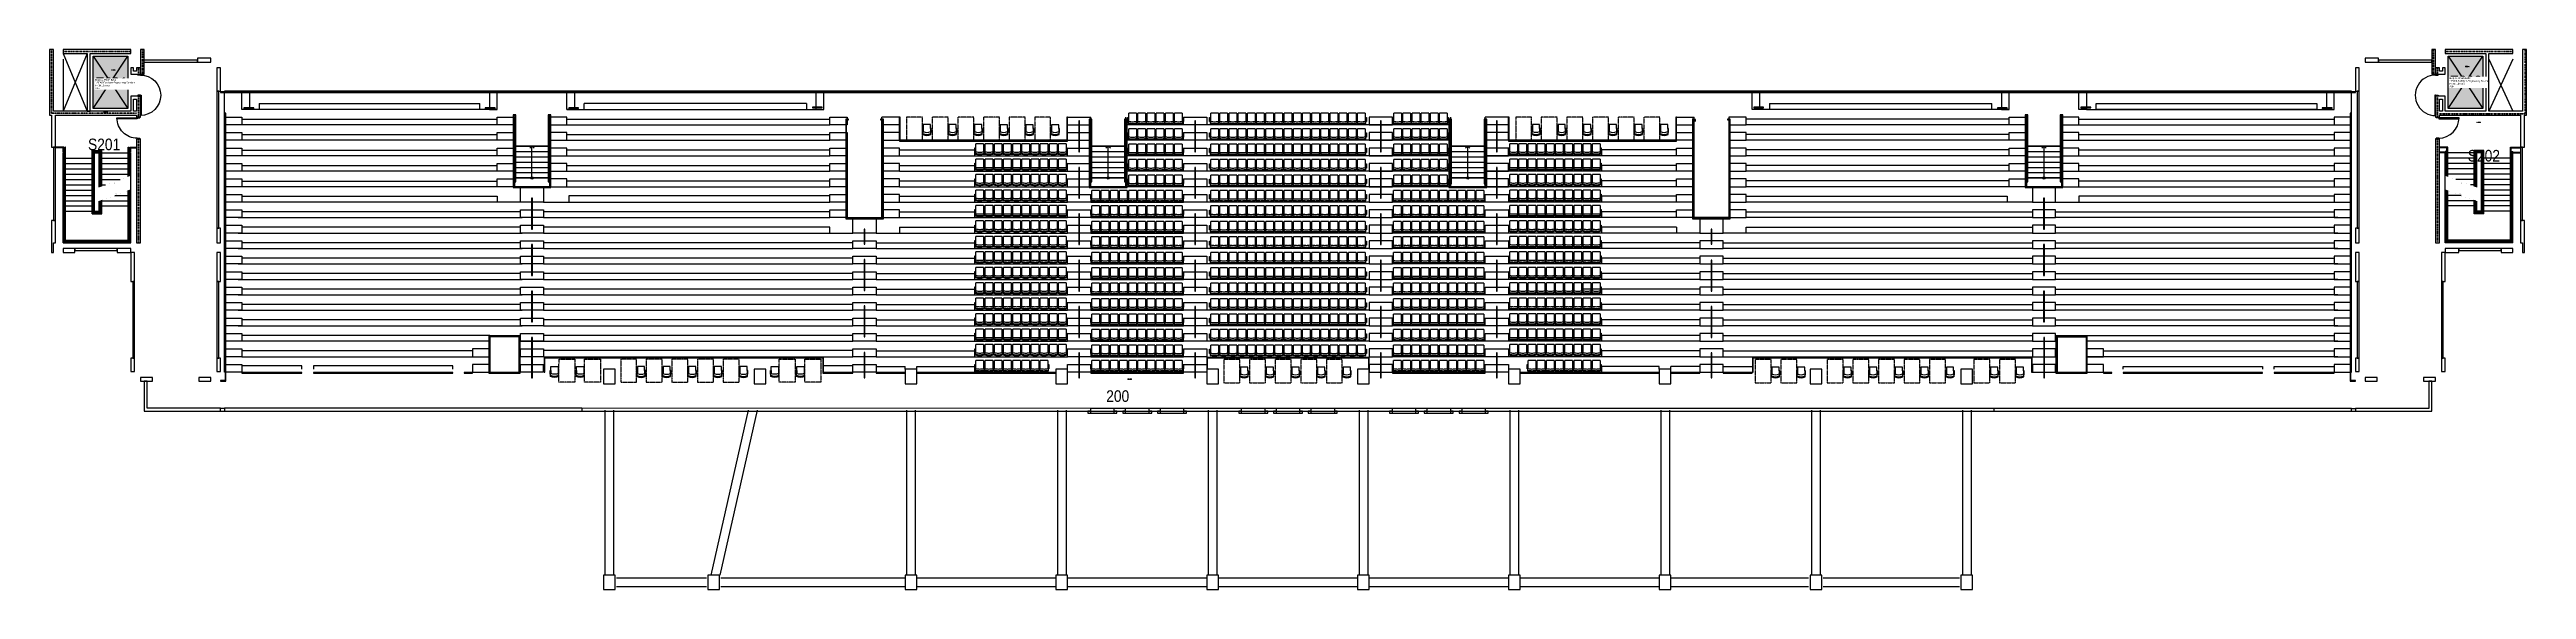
# Model space of a CAD drawing. Header units: inches. Extents: x -2562 to 2562, y 45 to 1163.
import ezdxf

# ---------------------------------------------------------------- set-up
doc = ezdxf.new("R2010")
doc.units = ezdxf.units.IN
doc.header["$LTSCALE"] = 10
doc.header["$MEASUREMENT"] = 0
doc.linetypes.add('DIVIDE2', pattern=[0.625, 0.25, -0.125, 0, -0.125, 0, -0.125])
doc.linetypes.add('HIDDEN2', pattern=[0.1875, 0.125, -0.0625])
doc.layers.get('0').update_dxf_attribs({"linetype": 'CONTINUOUS'})
for name, color, linetype in [('A-DOOR', 2, 'CONTINUOUS'), ('A-FLOR', 3, 'CONTINUOUS'), ('A-IDEN-RNUM', 7, 'CONTINUOUS'), ('A-IDEN-SNUM', 4, 'CONTINUOUS'), ('A-IDEN-VNUM', 4, 'CONTINUOUS'), ('A-WALL', 5, 'CONTINUOUS'), ('AREA-TEXT', 3, 'CONTINUOUS'), ('Rooms-Category-Color', 7, 'CONTINUOUS'), ('Rooms-College-Color', 7, 'CONTINUOUS'), ('Rooms-Department-Color', 7, 'CONTINUOUS'), ('Rooms-Division-Color', 7, 'CONTINUOUS'), ('Rooms-Information', 7, 'CONTINUOUS')]:
    doc.layers.add(name, color=color, linetype=linetype)
doc.styles.add('ROOMSNUMBER', font='TXT.SHX', dxfattribs={"height": 1})
doc.styles.add('ROOMVNUMBER', font='arial.ttf', dxfattribs={"width": 0.85, "height": 30})

# ---------------------------------------------------------------- blocks, each defined once
blk = doc.blocks.new('SeatA')
for p, q in [((7.9, 0), (-7.9, 0)), ((-7.9, -16.5), (-7.9, 0)), ((7.9, 0), (7.9, -16.5)), ((-10.1, -17.4), (-10.1, -8.5)), ((-10.1, -8.5), (-8.9, -8.5)), ((-8.9, -17.4), (-10.1, -17.4)), ((-8.9, -8.5), (-8.9, -17.4)), ((-7.9, -16.5), (-8.9, -16.5)), ((-8.9, -17.4), (-8.9, -21.4)), ((8.9, -16.5), (7.9, -16.5)), ((8.9, -8.5), (10.1, -8.5)), ((8.9, -17.4), (8.9, -8.5)), ((8.9, -21.4), (8.9, -16.5)), ((10.1, -17.4), (8.9, -17.4)), ((10.1, -8.5), (10.1, -17.4))]:
    blk.add_line(p, q)
for centre, radius, start, end in [((0.4, 17), 38, 255.7532, 269.331), ((0.4, 17.5), 40, 256.4758, 269.3631), ((0.4, 22.4), 39.9, 257.9002, 269.354), ((-0.4, 22.4), 39.9, 270.646, 282.0998), ((-0.4, 17), 38, 270.669, 284.2468), ((-0.4, 17.5), 40, 270.6369, 283.5242)]:
    blk.add_arc(centre, radius, start, end)
blk = doc.blocks.new('WHCHCOMPlow')
for p, q in [((33.9, 12), (33.9, 16.5)), ((49.6, 32.4), (34.6, 32.4)), ((34.6, 32.4), (34.6, 24.5)), ((49.6, 24.5), (49.6, 32.4)), ((50.4, 12), (50.4, 16.5))]:
    blk.add_line(p, q)
at = {"linetype": 'HIDDEN2', "ltscale": 0.5}
blk.add_lwpolyline([(33, 0), (33, 48), (0, 48), (0, 0)], close=True, dxfattribs=at)
for points in [[(34.6, 16.5), (33.1, 16.5), (33.1, 24.5), (34.6, 24.5)], [(49.6, 16.5), (51.1, 16.5), (51.1, 24.5), (49.6, 24.5)]]:
    blk.add_lwpolyline(points, close=True)
for centre, radius, start, end in [((42.1, 30), 18, 242.7363, 297.2292), ((42.1, 28), 18, 242.7363, 297.2292), ((42.1, 33.9), 17.4, 244.4325, 295.5332)]:
    blk.add_arc(centre, radius, start, end)
blk = doc.blocks.new('_Small')
at = {"color": 0, "linetype": 'ByBlock', "lineweight": -2}
blk.add_circle((0, 0), 0.25, dxfattribs=at)
blk = doc.blocks.new('AecRight')
at = {"color": 0, "linetype": 'ByBlock', "lineweight": -2}
for p, q in [((0, 0), (-0.5, 0.5)), ((-0.5, -0.5), (0, 0))]:
    blk.add_line(p, q, dxfattribs=at)

msp = doc.modelspace()

# ---------------------------------------------------------------- hatches: boundary and pattern name
at = {"layer": 'Rooms-Category-Color', "true_color": 0xadadad}
for points in [[(-2472, 1149), (-2400, 1149), (-2400, 1041), (-2472, 1041)], [(2400, 1149), (2472, 1149), (2472, 1041), (2400, 1041)]]:
    msp.add_hatch(color=253, dxfattribs=at).paths.add_polyline_path(points)
at = {"layer": 'Rooms-College-Color', "true_color": 0xadadad}
for points in [[(-2472, 1149), (-2400, 1149), (-2400, 1041), (-2472, 1041)], [(2400, 1149), (2472, 1149), (2472, 1041), (2400, 1041)]]:
    msp.add_hatch(color=253, dxfattribs=at).paths.add_polyline_path(points)
at = {"layer": 'Rooms-Department-Color', "true_color": 0xacacac}
for points in [[(-2472, 1149), (-2400, 1149), (-2400, 1041), (-2472, 1041)], [(2400, 1149), (2472, 1149), (2472, 1041), (2400, 1041)]]:
    msp.add_hatch(color=253, dxfattribs=at).paths.add_polyline_path(points)
at = {"layer": 'Rooms-Division-Color', "true_color": 0xadadad}
for points in [[(-2472, 1149), (-2400, 1149), (-2400, 1041), (-2472, 1041)], [(2400, 1149), (2472, 1149), (2472, 1041), (2400, 1041)]]:
    msp.add_hatch(color=253, dxfattribs=at).paths.add_polyline_path(points)

# ---------------------------------------------------------------- linework, layer by layer
at = {"layer": 'A-DOOR', "linetype": 'Continuous', "lineweight": -3}
for points in [[(-2379, 1110.2), (-2379, 1112), (-2374, 1112), (-2374, 1110.2)], [(2379, 1110.2), (2379, 1112), (2374, 1112), (2374, 1110.2)], [(-2379, 1068.2), (-2379, 1066.5), (-2374, 1066.5), (-2374, 1068.2)], [(-2374, 1068.2), (-2372.2, 1068.2), (-2372.2, 1026.2), (-2374, 1026.2)], [(2374, 1068.2), (2372.2, 1068.2), (2372.2, 1026.2), (2374, 1026.2)], [(2379, 1068.2), (2379, 1066.5), (2374, 1066.5), (2374, 1068.2)], [(-2380.5, 1021.2), (-2380.5, 1019.5), (-2422.5, 1019.5), (-2422.5, 1021.2)], [(-2375.5, 1021.2), (-2375.5, 1023), (-2380.5, 1023), (-2380.5, 1021.2)], [(-2375.5, 979.2), (-2375.5, 977.5), (-2380.5, 977.5), (-2380.5, 979.2)], [(2375.5, 1021.5), (2375.5, 1023.2), (2380.5, 1023.2), (2380.5, 1021.5)], [(2375.5, 979.5), (2375.5, 977.7), (2380.5, 977.7), (2380.5, 979.5)], [(2380.5, 1021.5), (2380.5, 1019.7), (2422.5, 1019.7), (2422.5, 1021.5)]]:
    msp.add_lwpolyline(points, close=True, dxfattribs=at)
at = {"layer": 'A-DOOR', "linetype": 'Continuous', "lineweight": -3, "extrusion": (0, 0, -1)}
for centre, start, end in [((2374, 1068.2), 90.0003, 270.0003), ((2380.5, 1021.2), 270.0003, 0.0003)]:
    msp.add_arc(centre, 42, start, end, dxfattribs=at)
at = {"layer": 'A-DOOR', "linetype": 'Continuous', "lineweight": -3}
for centre, start, end in [((2374, 1068.2), 89.9997, 269.9997), ((2380.5, 1021.5), 269.9997, 359.9997)]:
    msp.add_arc(centre, 42, start, end, dxfattribs=at)
at = {"layer": 'A-FLOR'}
for p, q in [((-2534, 1143), (-2534, 1035)), ((-2200, 495), (-2200, 1077)), ((2200, 495), (2200, 1077)), ((-2164, 1040), (-2164, 1056)), ((-1636, 1039), (-2160, 1039)), ((-2128, 1051), (-1672, 1051)), ((-2128, 1051), (-2128, 1039)), ((-1672, 1039), (-1672, 1051)), ((-1492, 1039), (-960, 1039)), ((-996, 1051), (-1456, 1051)), ((-1456, 1039), (-1456, 1051)), ((-996, 1051), (-996, 1039)), ((-976, 1039), (-976, 1075.5)), ((-960, 1039), (-960, 1075.5)), ((960, 1039), (960, 1075.5)), ((1492, 1039), (960, 1039)), ((976, 1039), (976, 1075.5)), ((996, 1051), (1456, 1051)), ((996, 1051), (996, 1039)), ((1456, 1039), (1456, 1051)), ((1652, 1039), (2156, 1039)), ((-1636, 1007), (-2172, 1007)), ((-1636, 975), (-2172, 975)), ((-1636, 1018), (-2164, 1018)), ((-1636, 986), (-2164, 986)), ((-1492, 1019), (-948, 1019)), ((-1492, 1007), (-948, 1007)), ((-1492, 987), (-948, 987)), ((-1492, 975), (-948, 975)), ((-840, 975), (-408, 975)), ((336, 1007), (-336, 1007)), ((336, 975), (-336, 975)), ((1492, 1019), (948, 1019)), ((1492, 1007), (948, 1007)), ((1492, 987), (948, 987)), ((1492, 975), (948, 975)), ((1636, 1019), (2164, 1019)), ((1636, 1007), (2172, 1007)), ((1636, 987), (2164, 987)), ((1636, 975), (2172, 975)), ((-2532.5, 961), (-2550, 961)), ((-2534, 959.5), (-2550, 959.5)), ((-2534, 951.5), (-2534, 959.5)), ((-2534, 950.5), (-2534, 951.5)), ((-2531.5, 951.5), (-2534, 951.5)), ((-2534, 763), (-2534, 949)), ((-2534, 763), (-2534, 935)), ((-2532.5, 764.5), (-2532.5, 961)), ((-2531.5, 765.5), (-2531.5, 951.5)), ((-2531.5, 938), (-2530.5, 938)), ((-2531.5, 927), (-2530.5, 927)), ((-2530.5, 766.5), (-2530.5, 961)), ((-2529, 961), (-2530.5, 961)), ((-2530.5, 949), (-2529, 949)), ((-2529, 768), (-2529, 961)), ((-2529, 938), (-2474, 938)), ((-2529, 927), (-2474, 927)), ((-2474, 823), (-2474, 954)), ((-2474, 954), (-2454, 954)), ((-2474, 938), (-2472.5, 938)), ((-2472.5, 824.5), (-2472.5, 952.5)), ((-2472.5, 952.5), (-2455.5, 952.5)), ((-2472.5, 938), (-2471.5, 938)), ((-2472.5, 927), (-2471.5, 927)), ((-2471.5, 825.5), (-2471.5, 951.5)), ((-2471.5, 951.5), (-2456.5, 951.5)), ((-2471.5, 951.5), (-2456.5, 951.5)), ((-2470.5, 826.5), (-2470.5, 950)), ((-2470.5, 950), (-2457.5, 950)), ((-2469, 828), (-2469, 949)), ((-2469, 949), (-2459, 949)), ((-2459, 878.3), (-2459, 949)), ((-2457.5, 878.9), (-2457.5, 950)), ((-2456.5, 879.2), (-2456.5, 951.5)), ((-2456.5, 949), (-2455.5, 949)), ((-2456.5, 938), (-2455.5, 938)), ((-2456.5, 927), (-2455.5, 927)), ((-2455.5, 879.6), (-2455.5, 952.5)), ((-2455.5, 949), (-2454, 949)), ((-2454, 880.2), (-2454, 954)), ((-2454, 949), (-2399, 949)), ((-2454, 938), (-2399, 938)), ((-2454, 927), (-2399, 927)), ((-2399, 900.3), (-2399, 961)), ((-2399, 961), (-2397.5, 961)), ((-2399, 949), (-2397.5, 949)), ((-2397.5, 900.9), (-2397.5, 961)), ((-2397.5, 949), (-2396.5, 949)), ((-2397.5, 938), (-2396.5, 938)), ((-2397.5, 927), (-2396.5, 927)), ((-2396.5, 901.2), (-2396.5, 951.5)), ((-2396.5, 951.5), (-2394, 951.5)), ((-2395.5, 901.6), (-2395.5, 961)), ((-2395.5, 961), (-2382, 961)), ((-2394, 959.5), (-2382, 959.5)), ((-2394, 951.5), (-2394, 959.5)), ((-2394, 950.5), (-2394, 951.5)), ((-2394, 902.2), (-2394, 949)), ((-2382, 950.5), (-2382, 950.5)), ((-2382, 949), (-2382, 949)), ((-1636, 943), (-2172, 943)), ((-1636, 954), (-2164, 954)), ((-1492, 955), (-948, 955)), ((-1492, 943), (-948, 943)), ((-1492, 923), (-948, 923)), ((-840, 943), (-408, 943)), ((-840, 943), (-408, 943)), ((-804, 955), (-648.2, 955)), ((-804, 923), (-648.2, 923)), ((-648.2, 955), (-648.2, 943)), ((-648.2, 923), (-648.2, 911)), ((336, 943), (-336, 943)), ((840, 943), (408, 943)), ((606.2, 943), (444.1, 943)), ((804, 955), (648.2, 955)), ((648.2, 955), (648.2, 943)), ((804, 923), (648.2, 923)), ((648.2, 923), (648.2, 911)), ((1492, 955), (948, 955)), ((1492, 943), (948, 943)), ((1492, 923), (948, 923)), ((1636, 955), (2164, 955)), ((1636, 943), (2172, 943)), ((1636, 923), (2164, 923)), ((2397.5, 961), (2382, 961)), ((2397.5, 959.5), (2382, 959.5)), ((2395.5, 950.5), (2382, 950.5)), ((2394, 949), (2382, 949)), ((2394, 950.5), (2394, 951.5)), ((2396.5, 951.5), (2394, 951.5)), ((2394, 902.2), (2394, 949)), ((2395.5, 901.6), (2395.5, 950.5)), ((2396.5, 901.2), (2396.5, 951.5)), ((2397.5, 949), (2396.5, 949)), ((2397.5, 938), (2396.5, 938)), ((2397.5, 927), (2396.5, 927)), ((2399, 961), (2397.5, 961)), ((2397.5, 900.9), (2397.5, 959.5)), ((2399, 949), (2397.5, 949)), ((2399, 900.3), (2399, 961)), ((2454, 949), (2399, 949)), ((2454, 938), (2399, 938)), ((2454, 927), (2399, 927)), ((2474, 954), (2454, 954)), ((2454, 880.2), (2454, 954)), ((2455.5, 949), (2454, 949)), ((2472.5, 952.5), (2455.5, 952.5)), ((2455.5, 879.6), (2455.5, 952.5)), ((2456.5, 949), (2455.5, 949)), ((2456.5, 938), (2455.5, 938)), ((2456.5, 927), (2455.5, 927)), ((2471.5, 951.5), (2456.5, 951.5)), ((2471.5, 951.5), (2456.5, 951.5)), ((2456.5, 879.2), (2456.5, 951.5)), ((2457.5, 878.9), (2457.5, 950)), ((2470.5, 950), (2457.5, 950)), ((2469, 949), (2459, 949)), ((2459, 878.3), (2459, 949)), ((2469, 828), (2469, 949)), ((2470.5, 826.5), (2470.5, 950)), ((2471.5, 825.5), (2471.5, 951.5)), ((2472.5, 938), (2471.5, 938)), ((2472.5, 927), (2471.5, 927)), ((2472.5, 824.5), (2472.5, 952.5)), ((2474, 938), (2472.5, 938)), ((2474, 823), (2474, 954)), ((2529, 938), (2474, 938)), ((2529, 927), (2474, 927)), ((2529, 768), (2529, 961)), ((2529, 961), (2550, 961)), ((2530.5, 949), (2529, 949)), ((2530.5, 766.5), (2530.5, 959.5)), ((2530.5, 959.5), (2550, 959.5)), ((2531.5, 938), (2530.5, 938)), ((2531.5, 927), (2530.5, 927)), ((2531.5, 765.5), (2531.5, 951.5)), ((2531.5, 951.5), (2534, 951.5)), ((2532.5, 764.5), (2532.5, 950.5)), ((2532.5, 950.5), (2550, 950.5)), ((2534, 950.5), (2534, 951.5)), ((2534, 763), (2534, 949)), ((2534, 949), (2550, 949)), ((2534, 763), (2534, 935)), ((-2531.5, 916), (-2530.5, 916)), ((-2531.5, 905), (-2530.5, 905)), ((-2531.5, 894), (-2530.5, 894)), ((-2531.5, 883), (-2530.5, 883)), ((-2531.5, 872), (-2530.5, 872)), ((-2529, 916), (-2474, 916)), ((-2529, 905), (-2474, 905)), ((-2529, 894), (-2474, 894)), ((-2529, 883), (-2474, 883)), ((-2529, 872), (-2474, 872)), ((-2472.5, 916), (-2471.5, 916)), ((-2472.5, 905), (-2471.5, 905)), ((-2472.5, 894), (-2471.5, 894)), ((-2472.5, 883), (-2471.5, 883)), ((-2472.5, 872), (-2471.5, 872)), ((-2456.5, 916), (-2455.5, 916)), ((-2456.5, 905), (-2455.5, 905)), ((-2454, 916), (-2399, 916)), ((-2454, 905), (-2399, 905)), ((-2454, 894), (-2416.2, 894)), ((-2454, 883), (-2446.2, 883)), ((-2399, 768), (-2399, 871.1)), ((-2397.5, 916), (-2396.5, 916)), ((-2397.5, 905), (-2396.5, 905)), ((-2397.5, 766.5), (-2397.5, 871.6)), ((-2396.5, 765.5), (-2396.5, 872)), ((-2395.5, 764.5), (-2395.5, 872.4)), ((-2394, 763), (-2394, 902.2)), ((-1636, 910.9), (-2172, 910.9)), ((-1636, 879), (-2172, 879)), ((-1636, 921.9), (-2164, 922)), ((-1636, 890), (-2164, 890)), ((-1492, 911), (-948, 911)), ((-1492, 891), (-948, 891)), ((-1492, 879), (-948, 879)), ((-804, 911), (-840, 911)), ((-804, 879), (-840, 879)), ((-804, 911), (-606.2, 911)), ((-804, 891), (-648.2, 891)), ((-804, 879), (-606.1, 879)), ((-648.2, 891), (-648.2, 880)), ((-606.2, 911), (-444, 911)), ((-606.2, 879), (-444, 879)), ((336, 879), (-392.8, 879)), ((336, 911), (-336, 911)), ((606.2, 911), (408, 911)), ((606.2, 879), (408, 879)), ((840, 911), (606.2, 911)), ((840, 879), (606.2, 879)), ((804, 891), (648.2, 891)), ((648.2, 891), (648.2, 880)), ((1492, 911), (948, 911)), ((1492, 891), (948, 891)), ((1492, 879), (948, 879)), ((1636, 911), (2172, 911)), ((1636, 891), (2164, 891)), ((1636, 879), (2172, 879)), ((2394, 763), (2394, 902.2)), ((2395.5, 764.5), (2395.5, 872.4)), ((2397.5, 916), (2396.5, 916)), ((2397.5, 905), (2396.5, 905)), ((2396.5, 765.5), (2396.5, 872)), ((2397.5, 766.5), (2397.5, 871.6)), ((2454, 916), (2399, 916)), ((2454, 905), (2399, 905)), ((2399, 768), (2399, 871.1)), ((2454, 894), (2416.2, 894)), ((2454, 883), (2446.2, 883)), ((2456.5, 916), (2455.5, 916)), ((2456.5, 905), (2455.5, 905)), ((2472.5, 916), (2471.5, 916)), ((2472.5, 905), (2471.5, 905)), ((2472.5, 894), (2471.5, 894)), ((2472.5, 883), (2471.5, 883)), ((2472.5, 872), (2471.5, 872)), ((2529, 916), (2474, 916)), ((2529, 905), (2474, 905)), ((2529, 894), (2474, 894)), ((2529, 883), (2474, 883)), ((2529, 872), (2474, 872)), ((2531.5, 916), (2530.5, 916)), ((2531.5, 905), (2530.5, 905)), ((2531.5, 894), (2530.5, 894)), ((2531.5, 883), (2530.5, 883)), ((2531.5, 872), (2530.5, 872)), ((-2531.5, 861), (-2530.5, 861)), ((-2531.5, 850), (-2530.5, 850)), ((-2531.5, 839), (-2530.5, 839)), ((-2531.5, 828), (-2530.5, 828)), ((-2529, 861), (-2474, 861)), ((-2529, 850), (-2474, 850)), ((-2529, 839), (-2474, 839)), ((-2529, 828), (-2474, 828)), ((-2474, 823), (-2454, 823)), ((-2472.5, 861), (-2471.5, 861)), ((-2472.5, 850), (-2471.5, 850)), ((-2472.5, 839), (-2471.5, 839)), ((-2472.5, 828), (-2471.5, 828)), ((-2472.5, 824.5), (-2455.5, 824.5)), ((-2471.5, 825.5), (-2456.5, 825.5)), ((-2470.5, 826.5), (-2457.5, 826.5)), ((-2469, 828), (-2459, 828)), ((-2459, 828), (-2459, 849.1)), ((-2457.5, 826.5), (-2457.5, 849.6)), ((-2456.5, 825.5), (-2456.5, 850)), ((-2456.5, 850), (-2455.5, 850)), ((-2456.5, 839), (-2455.5, 839)), ((-2455.5, 824.5), (-2455.5, 850.4)), ((-2454, 823), (-2454, 850.9)), ((-2454, 850), (-2399, 850)), ((-2454, 839), (-2399, 839)), ((-2426.6, 861), (-2399, 861)), ((-2397.5, 861), (-2396.5, 861)), ((-2397.5, 850), (-2396.5, 850)), ((-2397.5, 839), (-2396.5, 839)), ((-840, 847), (-606.1, 847)), ((-804, 859), (-648.2, 859)), ((-804, 827), (-648.2, 827)), ((-648.2, 859), (-648.2, 847)), ((-648.2, 827), (-648.2, 815)), ((-606.2, 847), (-456, 847)), ((-408, 847), (-216, 847)), ((168, 847), (-181.4, 847)), ((606.3, 847), (216, 847)), ((840, 847), (606.2, 847)), ((804, 859), (648.2, 859)), ((648.2, 859), (648.2, 847)), ((804, 827), (648.2, 827)), ((648.2, 827), (648.2, 815)), ((912, 859), (912, 859)), ((912, 847), (912, 847)), ((912, 827), (912, 827)), ((2397.5, 861), (2396.5, 861)), ((2397.5, 850), (2396.5, 850)), ((2397.5, 839), (2396.5, 839)), ((2426.6, 861), (2399, 861)), ((2454, 850), (2399, 850)), ((2454, 839), (2399, 839)), ((2454, 823), (2454, 850.9)), ((2474, 823), (2454, 823)), ((2455.5, 824.5), (2455.5, 850.4)), ((2456.5, 850), (2455.5, 850)), ((2456.5, 839), (2455.5, 839)), ((2472.5, 824.5), (2455.5, 824.5)), ((2456.5, 825.5), (2456.5, 850)), ((2471.5, 825.5), (2456.5, 825.5)), ((2457.5, 826.5), (2457.5, 849.6)), ((2470.5, 826.5), (2457.5, 826.5)), ((2459, 828), (2459, 849.1)), ((2469, 828), (2459, 828)), ((2472.5, 861), (2471.5, 861)), ((2472.5, 850), (2471.5, 850)), ((2472.5, 839), (2471.5, 839)), ((2472.5, 828), (2471.5, 828)), ((2529, 861), (2474, 861)), ((2529, 850), (2474, 850)), ((2529, 839), (2474, 839)), ((2529, 828), (2474, 828)), ((2531.5, 861), (2530.5, 861)), ((2531.5, 850), (2530.5, 850)), ((2531.5, 839), (2530.5, 839)), ((2531.5, 828), (2530.5, 828)), ((-912, 815), (-606.1, 815)), ((-852, 783), (-606.1, 783)), ((-804, 795), (-648.2, 795)), ((-804, 795), (-804, 783)), ((-648.2, 795), (-648.2, 783)), ((-606.2, 815), (-456, 815)), ((-606.2, 783), (-456, 783)), ((-408, 815), (-216, 815)), ((-408, 783), (-216, 783)), ((168, 783), (-181.6, 783)), ((168, 815), (-181.4, 815)), ((606.2, 815), (216, 815)), ((606.2, 783), (216, 783)), ((912, 815), (606.2, 815)), ((852, 783), (606.2, 783)), ((804, 795), (648.2, 795)), ((648.2, 795), (648.2, 783)), ((804, 795), (804, 783)), ((-2534, 763), (-2394, 763)), ((-2532.5, 764.5), (-2395.5, 764.5)), ((-2531.5, 765.5), (-2396.5, 765.5)), ((-2530.5, 766.5), (-2397.5, 766.5)), ((-2529, 768), (-2399, 768)), ((-852, 763), (-648.2, 763)), ((-852, 751), (-606.1, 751)), ((-852, 731), (-648.2, 731)), ((-852, 719), (-606.1, 719)), ((-648.2, 763), (-648.2, 751)), ((-648.2, 731), (-648.2, 719)), ((-606.2, 751), (-456, 751)), ((-606.2, 719), (-456, 719)), ((-408, 751), (-216, 751)), ((-408, 719), (-216, 719)), ((168, 751), (-181.6, 751)), ((168, 719), (-181.6, 719)), ((606.2, 751), (216, 751)), ((606.2, 719), (216, 719)), ((852, 751), (606.2, 751)), ((852, 719), (606.2, 719)), ((852, 763), (648.2, 763)), ((648.2, 763), (648.2, 751)), ((852, 731), (648.2, 731)), ((648.2, 731), (648.2, 719)), ((2534, 763), (2394, 763)), ((2532.5, 764.5), (2395.5, 764.5)), ((2531.5, 765.5), (2396.5, 765.5)), ((2530.5, 766.5), (2397.5, 766.5)), ((2529, 768), (2399, 768)), ((-852, 699), (-648.2, 699)), ((-852, 687), (-606.1, 687)), ((-852, 667), (-648.2, 667)), ((-648.2, 699), (-648.2, 687)), ((-648.2, 667), (-648.2, 655)), ((-606.2, 687), (-456, 687)), ((-408, 687), (-216, 687)), ((168, 687), (-181.6, 687)), ((606.2, 687), (216, 687)), ((852, 687), (606.2, 687)), ((852, 667), (606.2, 667)), ((852, 699), (648.2, 699)), ((648.2, 699), (648.2, 687)), ((648.2, 667), (648.2, 655)), ((-852, 655), (-606.1, 655)), ((-852, 635), (-648.2, 635)), ((-852, 623), (-606.1, 623)), ((-648.2, 635), (-648.2, 623)), ((-606.2, 655), (-456, 655)), ((-606.2, 623), (-456, 623)), ((-408, 655), (-216, 655)), ((-408, 623), (-216, 623)), ((168, 655), (-181.6, 655)), ((168, 623), (-181.6, 623)), ((606.2, 655), (216, 655)), ((606.2, 623), (216, 623)), ((852, 655), (606.2, 655)), ((852, 623), (606.2, 623)), ((852, 635), (648.2, 635)), ((648.2, 635), (648.2, 623)), ((-1651, 568), (-1651, 495)), ((-1591, 568), (-1651, 568)), ((-1591, 568), (-1591, 495)), ((-852, 603), (-648.2, 603)), ((-852, 591), (-606.1, 591)), ((-852, 571), (-648.2, 571)), ((-648.2, 603), (-648.2, 591)), ((-648.2, 571), (-648.2, 559)), ((-606.2, 591), (-456, 591)), ((-408, 591), (-216, 591)), ((168, 591), (-181.6, 591)), ((606.2, 591), (216, 591)), ((852, 591), (606.2, 591)), ((852, 603), (648.2, 603)), ((648.2, 603), (648.2, 591)), ((852, 571), (648.2, 571)), ((648.2, 571), (648.2, 559)), ((1591, 568), (1591, 495)), ((1591, 568), (1651, 568)), ((1651, 568), (1651, 495)), ((-1651, 559), (-2164, 559)), ((-1588, 527), (-1591, 527)), ((-960, 527), (-900, 527)), ((-852, 559), (-606.1, 559)), ((-852, 539), (-648.2, 539)), ((-852, 527), (-606.1, 527)), ((-648.2, 539), (-648.2, 527)), ((-606.2, 559), (-456, 559)), ((-606.2, 527), (-456, 527)), ((-408, 559), (-216, 559)), ((-408, 527), (-216, 527)), ((168, 559), (-181.6, 559)), ((606.2, 559), (216, 559)), ((606.2, 527), (216, 527)), ((852, 559), (606.2, 559)), ((852, 527), (606.2, 527)), ((852, 539), (648.2, 539)), ((648.2, 539), (648.2, 527)), ((900, 527), (960, 527)), ((-1540, 495), (-1588, 495)), ((-1540, 495), (-1540, 511)), ((-852, 507), (-792, 507)), ((-792, 501), (-792, 507)), ((-768, 507), (-648.2, 507)), ((-768, 501), (-768, 507)), ((-648.2, 507), (-648.2, 495)), ((768, 507), (648.2, 507)), ((648.2, 507), (648.2, 495)), ((768, 501), (768, 507)), ((852, 507), (792, 507)), ((792, 501), (792, 507)), ((900, 507), (960, 507))]:
    msp.add_line(p, q, dxfattribs=at)
at = {"layer": 'A-FLOR', "linetype": 'Continuous', "lineweight": -3}
for p, q in [((-2472, 1149), (-2400, 1149)), ((-2472, 1041), (-2472, 1149)), ((-2400, 1149), (-2400, 1041)), ((2400, 1149), (2472, 1149)), ((2400, 1041), (2400, 1149)), ((2472, 1149), (2472, 1041)), ((-2400, 1041), (-2472, 1041)), ((2208, 1075.5), (-2208, 1075.5)), ((-2208, 1075.5), (-2208, 1074)), ((-2208, 1074), (2208, 1074)), ((-2199, 1031), (-2199, 476)), ((-2197.5, 1031), (-2199, 1031)), ((-2197.5, 476), (-2197.5, 1031)), ((-2139.4, 1042.5), (-2160, 1042.5)), ((-2160, 1042.5), (-2160, 1041)), ((-2160, 1041), (-2139.4, 1041)), ((-2139.4, 1041), (-2139.4, 1042.5)), ((-1640, 1042.5), (-1660.5, 1042.5)), ((-1660.5, 1042.5), (-1660.5, 1041)), ((-1660.5, 1041), (-1640, 1041)), ((-1640, 1041), (-1640, 1042.5)), ((-1597.5, 1028), (-1603, 1028)), ((-1603, 1028), (-1603, 877.5)), ((-1601.5, 879), (-1601.5, 1026.5)), ((-1601.5, 1026.5), (-1599, 1026.5)), ((-1599, 1026.5), (-1599, 889)), ((-1597.5, 889), (-1597.5, 1028)), ((-1525, 1028), (-1530.5, 1028)), ((-1530.5, 1028), (-1530.5, 889)), ((-1529, 889), (-1529, 1026.5)), ((-1529, 1026.5), (-1526.5, 1026.5)), ((-1526.5, 1026.5), (-1526.5, 879)), ((-1525, 877.5), (-1525, 1028)), ((-1467.4, 1042.5), (-1488, 1042.5)), ((-1488, 1042.5), (-1488, 1041)), ((-1488, 1041), (-1467.4, 1041)), ((-1467.4, 1041), (-1467.4, 1042.5)), ((-964, 1043.5), (-984, 1043.5)), ((-984, 1043.5), (-984, 1042)), ((-984, 1042), (-964, 1042)), ((-964, 1042), (-964, 1043.5)), ((984, 1043.5), (964, 1043.5)), ((964, 1043.5), (964, 1042)), ((964, 1042), (984, 1042)), ((984, 1042), (984, 1043.5)), ((1488, 1042.5), (1467.5, 1042.5)), ((1467.5, 1042.5), (1467.5, 1041)), ((1467.5, 1041), (1488, 1041)), ((1488, 1041), (1488, 1042.5)), ((1530.5, 1028), (1525, 1028)), ((1525, 1028), (1525, 877.5)), ((1526.5, 879), (1526.5, 1026.5)), ((1526.5, 1026.5), (1529, 1026.5)), ((1529, 1026.5), (1529, 889)), ((1530.5, 889), (1530.5, 1028)), ((1603, 1028), (1597.5, 1028)), ((1597.5, 1028), (1597.5, 889)), ((1599, 889), (1599, 1026.5)), ((1599, 1026.5), (1601.5, 1026.5)), ((1601.5, 1026.5), (1601.5, 879)), ((1603, 877.5), (1603, 1028)), ((1660.6, 1043.5), (1640, 1043.5)), ((1640, 1043.5), (1640, 1042)), ((1640, 1042), (1660.6, 1042)), ((1660.6, 1042), (1660.6, 1043.5)), ((2160, 1042.5), (2139.4, 1042.5)), ((2139.4, 1042.5), (2139.4, 1041)), ((2139.4, 1041), (2160, 1041)), ((2160, 1041), (2160, 1042.5)), ((2197.5, 1031), (2197.5, 476)), ((2199, 1031), (2197.5, 1031)), ((2199, 476), (2199, 1031)), ((2208, 1074), (2208, 1075.5)), ((2472, 1041), (2400, 1041)), ((-909.2, 1019), (-915, 1019)), ((-915, 1019), (-915, 812.7)), ((-913.5, 814.2), (-913.5, 1017.5)), ((-913.5, 1017.5), (-910.7, 1017.5)), ((-910.7, 1017.5), (-910.7, 1017.5)), ((-910.7, 1017.5), (-909.2, 1017.5)), ((-909.2, 1017.5), (-909.2, 1019)), ((-837, 1019), (-842.7, 1019)), ((-842.7, 1019), (-842.7, 1017.5)), ((-842.7, 1017.5), (-841.2, 1017.5)), ((-841.2, 1017.5), (-838.5, 1017.5)), ((-838.5, 1017.5), (-838.5, 814.2)), ((-837, 812.7), (-837, 1019)), ((-804, 1023), (-804, 975)), ((-802.5, 1023), (-804, 1023)), ((-456, 975), (-804, 975)), ((-804, 975), (-804, 973.5)), ((-804, 975), (-802.5, 975)), ((-802.5, 975), (-802.5, 1023)), ((-457.6, 1023), (-457.6, 975)), ((-456.1, 1023), (-457.6, 1023)), ((-457.6, 975), (-456.1, 975)), ((-456.1, 975), (-456.1, 1023)), ((-456, 973.5), (-456, 975)), ((-432.7, 1015), (-432.7, 951)), ((-431.2, 1015), (-432.7, 1015)), ((-431.2, 951), (-431.2, 1015)), ((-405.5, 1019), (-411, 1019)), ((-411, 1019), (-411, 877.5)), ((-409.5, 879), (-409.5, 1017.5)), ((-409.5, 1017.5), (-407, 1017.5)), ((-407, 1017.5), (-407, 889)), ((-405.5, 889), (-405.5, 1019)), ((-333, 1019), (-338.5, 1019)), ((-338.5, 1019), (-338.5, 889)), ((-338.5, 1017.5), (-338.5, 889)), ((-337, 1017.5), (-338.5, 1017.5)), ((-337, 889), (-337, 1017.5)), ((-337, 889), (-337, 1017.5)), ((-337, 1017.5), (-334.5, 1017.5)), ((-334.5, 1017.5), (-334.5, 879)), ((-333, 877.5), (-333, 1019)), ((-192.7, 1015), (-192.7, 951)), ((-191.2, 1015), (-192.7, 1015)), ((-191.2, 951), (-191.2, 1015)), ((191.2, 1015), (191.2, 951)), ((192.7, 1015), (191.2, 1015)), ((192.7, 951), (192.7, 1015)), ((338.5, 1019), (333, 1019)), ((333, 1019), (333, 877.5)), ((334.5, 879), (334.5, 1017.5)), ((334.5, 1017.5), (337, 1017.5)), ((337, 1017.5), (337, 885)), ((338.5, 885), (338.5, 1019)), ((411, 1019.1), (405.5, 1019.1)), ((405.5, 1019.1), (405.5, 885)), ((407, 885), (407, 1017.6)), ((407, 1017.6), (409.5, 1017.6)), ((409.5, 1017.6), (409.5, 879)), ((411, 877.5), (411, 1019.1)), ((431.3, 1015), (431.3, 951)), ((432.8, 1015), (431.3, 1015)), ((432.8, 951), (432.8, 1015)), ((456, 1023), (456, 975)), ((457.5, 1023), (456, 1023)), ((804, 975), (456, 975)), ((456, 975), (456, 973.5)), ((456, 975), (457.5, 975)), ((457.5, 975), (457.5, 1023)), ((802.5, 1023), (802.5, 975)), ((804, 1023), (802.5, 1023)), ((802.5, 975), (804, 975)), ((804, 975), (804, 1023)), ((804, 973.5), (804, 975)), ((841.3, 1017.2), (837, 1019.5)), ((837, 1019.5), (837, 812.7)), ((838.5, 814.2), (838.5, 1017)), ((838.5, 1017), (842.8, 1014.7)), ((842.8, 1018.2), (841.3, 1018.2)), ((841.3, 1018.2), (841.3, 1017.2)), ((842.8, 1014.7), (842.8, 1018.2)), ((915, 1019), (909.3, 1019)), ((909.3, 1019), (909.3, 1017.5)), ((909.3, 1017.5), (910.8, 1017.5)), ((910.8, 1017.5), (913.5, 1017.5)), ((913.5, 1017.5), (913.5, 814.2)), ((915, 812.7), (915, 1019)), ((-1564, 897, -306), (-1564, 963, -306)), ((-804, 973.5), (-456, 973.5)), ((-432.7, 951), (-431.2, 951)), ((-372, 897, -306), (-372, 963, -306)), ((-192.7, 951), (-191.2, 951)), ((191.2, 951), (192.7, 951)), ((372, 897, -306), (372, 963, -306)), ((431.3, 951), (432.8, 951)), ((456, 973.5), (804, 973.5)), ((1564, 897, -306), (1564, 963, -306)), ((-1603, 877.5), (-1525, 877.5)), ((-1526.5, 879), (-1601.5, 879)), ((-1599, 889), (-1597.5, 889)), ((-1530.5, 889), (-1529, 889)), ((-432.7, 919), (-432.7, 855)), ((-431.2, 919), (-432.7, 919)), ((-431.2, 855), (-431.2, 919)), ((-411, 877.5), (-333, 877.5)), ((-334.5, 879), (-409.5, 879)), ((-407, 889), (-405.5, 889)), ((-338.5, 889), (-337, 889)), ((-338.5, 889), (-337, 889)), ((-192.7, 919), (-192.7, 855)), ((-191.2, 919), (-192.7, 919)), ((-191.2, 855), (-191.2, 919)), ((191.2, 919), (191.2, 855)), ((192.7, 919), (191.2, 919)), ((192.7, 855), (192.7, 919)), ((333, 877.5), (411, 877.5)), ((409.5, 879), (334.5, 879)), ((337, 885), (338.5, 885)), ((405.5, 885), (407, 885)), ((431.3, 919), (431.3, 855)), ((432.8, 919), (431.3, 919)), ((432.8, 855), (432.8, 919)), ((1525, 877.5), (1603, 877.5)), ((1601.5, 879), (1526.5, 879)), ((1529, 889), (1530.5, 889)), ((1597.5, 889), (1599, 889)), ((-1564.7, 855), (-1564.7, 791)), ((-1563.2, 855), (-1564.7, 855)), ((-1563.2, 791), (-1563.2, 855)), ((-432.7, 855), (-431.2, 855)), ((-432.7, 823), (-432.7, 759)), ((-431.2, 823), (-432.7, 823)), ((-431.2, 759), (-431.2, 823)), ((-192.7, 855), (-191.2, 855)), ((-192.7, 823), (-192.7, 759)), ((-191.2, 823), (-192.7, 823)), ((-191.2, 759), (-191.2, 823)), ((191.2, 855), (192.7, 855)), ((191.2, 823), (191.2, 759)), ((192.7, 823), (191.2, 823)), ((192.7, 759), (192.7, 823)), ((431.3, 855), (432.8, 855)), ((431.3, 823), (431.3, 759)), ((432.8, 823), (431.3, 823)), ((432.8, 759), (432.8, 823)), ((1563.2, 855), (1563.2, 791)), ((1564.7, 855), (1563.2, 855)), ((1564.7, 791), (1564.7, 855)), ((-1564.7, 791), (-1563.2, 791)), ((-915, 812.7), (-837, 812.7)), ((-838.5, 814.2), (-913.5, 814.2)), ((-876.7, 790.7), (-876.7, 760)), ((-875.2, 790.7), (-876.7, 790.7)), ((-875.2, 760), (-875.2, 790.7)), ((837, 812.7), (915, 812.7)), ((913.5, 814.2), (838.5, 814.2)), ((875.2, 790.7), (875.2, 760)), ((876.7, 790.7), (875.2, 790.7)), ((876.7, 760), (876.7, 790.7)), ((1563.2, 791), (1564.7, 791)), ((-1564.7, 759), (-1564.7, 695)), ((-1563.2, 759), (-1564.7, 759)), ((-1563.2, 695), (-1563.2, 759)), ((-876.7, 760), (-875.2, 760)), ((-876.7, 728), (-876.7, 664)), ((-875.2, 728), (-876.7, 728)), ((-875.2, 664), (-875.2, 728)), ((-432.7, 759), (-431.2, 759)), ((-432.7, 727), (-432.7, 663)), ((-431.2, 727), (-432.7, 727)), ((-431.2, 663), (-431.2, 727)), ((-192.7, 759), (-191.2, 759)), ((-192.7, 727), (-192.7, 663)), ((-191.2, 727), (-192.7, 727)), ((-191.2, 663), (-191.2, 727)), ((191.2, 759), (192.7, 759)), ((191.2, 727), (191.2, 663)), ((192.7, 727), (191.2, 727)), ((192.7, 663), (192.7, 727)), ((431.3, 759), (432.8, 759)), ((431.3, 727), (431.3, 663)), ((432.8, 727), (431.3, 727)), ((432.8, 663), (432.8, 727)), ((875.2, 760), (876.7, 760)), ((875.2, 727), (875.2, 663)), ((876.7, 727), (875.2, 727)), ((876.7, 663), (876.7, 727)), ((1563.2, 759), (1563.2, 695)), ((1564.7, 759), (1563.2, 759)), ((1564.7, 695), (1564.7, 759)), ((-1564.7, 695), (-1563.2, 695)), ((1563.2, 695), (1564.7, 695)), ((-1564.7, 663), (-1564.7, 599)), ((-1563.2, 663), (-1564.7, 663)), ((-1563.2, 599), (-1563.2, 663)), ((-876.7, 664), (-875.2, 664)), ((-876.7, 632), (-876.7, 568)), ((-875.2, 632), (-876.7, 632)), ((-875.2, 568), (-875.2, 632)), ((-432.7, 663), (-431.2, 663)), ((-432.7, 631), (-432.7, 567)), ((-431.2, 631), (-432.7, 631)), ((-431.2, 567), (-431.2, 631)), ((-192.7, 663), (-191.2, 663)), ((-192.7, 631), (-192.7, 567)), ((-191.2, 631), (-192.7, 631)), ((-191.2, 567), (-191.2, 631)), ((191.2, 663), (192.7, 663)), ((191.2, 631), (191.2, 567)), ((192.7, 631), (191.2, 631)), ((192.7, 567), (192.7, 631)), ((431.3, 663), (432.8, 663)), ((431.3, 631), (431.3, 567)), ((432.8, 631), (431.3, 631)), ((432.8, 567), (432.8, 631)), ((875.2, 663), (876.7, 663)), ((875.2, 631), (875.2, 567)), ((876.7, 631), (875.2, 631)), ((876.7, 567), (876.7, 631)), ((1563.2, 663), (1563.2, 599)), ((1564.7, 663), (1563.2, 663)), ((1564.7, 599), (1564.7, 663)), ((-1588.7, 570.3), (-1653.1, 570.3)), ((-1653.1, 570.3), (-1653.1, 494.2)), ((-1651.6, 494.2), (-1651.6, 568.8)), ((-1651.6, 568.8), (-1590.2, 568.8)), ((-1590.2, 568.8), (-1590.2, 494.2)), ((-1588.7, 494.2), (-1588.7, 570.3)), ((-1564.7, 599), (-1563.2, 599)), ((-1564.7, 567), (-1564.7, 483)), ((-1563.2, 567), (-1564.7, 567)), ((-1563.2, 483), (-1563.2, 567)), ((-876.7, 568), (-875.2, 568)), ((-432.7, 567), (-431.2, 567)), ((-192.7, 567), (-191.2, 567)), ((191.2, 567), (192.7, 567)), ((431.3, 567), (432.8, 567)), ((875.2, 567), (876.7, 567)), ((1563.2, 599), (1564.7, 599)), ((1563.3, 567), (1563.3, 483)), ((1564.8, 567), (1563.3, 567)), ((1564.8, 483), (1564.8, 567)), ((1653.1, 570.3), (1588.6, 570.3)), ((1588.6, 570.3), (1588.6, 494.2)), ((1590.1, 494.2), (1590.1, 568.8)), ((1590.1, 568.8), (1651.6, 568.8)), ((1651.6, 568.8), (1651.6, 494.2)), ((1653.1, 494.2), (1653.1, 570.3)), ((-960.7, 526.2), (-1539.1, 526.2)), ((-1539.1, 526.2), (-1539.1, 495)), ((-1537.6, 495), (-1537.6, 524.7)), ((-1537.6, 524.7), (-962.2, 524.7)), ((-962.2, 524.7), (-962.2, 494.2)), ((-960.7, 494.2), (-960.7, 526.2)), ((-876.7, 536), (-876.7, 483)), ((-875.2, 536), (-876.7, 536)), ((-875.2, 483), (-875.2, 536)), ((-432.7, 535), (-432.7, 483)), ((-431.2, 535), (-432.7, 535)), ((-431.2, 483), (-431.2, 535)), ((-192.7, 535), (-192.7, 483)), ((-191.2, 535), (-192.7, 535)), ((-191.2, 483), (-191.2, 535)), ((168, 525.5), (-168, 526.3)), ((-168, 526.3), (-168, 501)), ((-166.5, 501), (-166.5, 524.8)), ((-166.5, 524.8), (166.5, 524)), ((166.5, 524), (166.5, 501)), ((168, 501), (168, 525.5)), ((191.2, 535), (191.3, 483)), ((192.7, 535), (191.2, 535)), ((192.8, 483), (192.7, 535)), ((431.3, 535), (431.3, 483)), ((432.8, 535), (431.3, 535)), ((432.8, 483), (432.8, 535)), ((875.2, 535), (875.3, 483)), ((876.7, 535), (875.2, 535)), ((876.8, 483), (876.7, 535)), ((1539.3, 526.2), (960.8, 526.2)), ((960.8, 526.2), (960.8, 495)), ((962.3, 495), (962.3, 524.7)), ((962.3, 524.7), (1537.8, 524.7)), ((1537.8, 524.7), (1537.8, 495)), ((1539.3, 495), (1539.3, 526.2)), ((-2199, 477.5, -306), (-2208, 477.5, -306)), ((-2208, 477.5, -306), (-2208, 476, -306)), ((-2208, 476, -306), (-2199, 476, -306)), ((-2199, 476, -306), (-2199, 477.5, -306)), ((-2199, 476), (-2197.5, 476)), ((-2040, 494.2), (-2164, 494.2)), ((-2164, 494.2), (-2164, 492.7)), ((-2164, 492.7), (-2040, 492.7)), ((-2040, 492.7), (-2040, 494.2)), ((-1728, 494.2), (-2016, 494.2)), ((-2016, 494.2), (-2016, 492.7)), ((-2016, 492.7), (-1728, 492.7)), ((-1728, 492.7), (-1728, 494.2)), ((-1686.9, 494.2), (-1704, 494.2)), ((-1704, 494.2), (-1704, 492.7)), ((-1704, 492.7), (-1686.9, 492.7)), ((-1686.9, 492.7), (-1686.9, 494.2)), ((-1653.1, 494.2), (-1651.6, 494.2)), ((-1588.7, 494.2), (-1653.1, 494.2)), ((-1653.1, 494.2), (-1653.1, 492.7)), ((-1653.1, 492.7), (-1588.7, 492.7)), ((-1590.2, 494.2), (-1588.7, 494.2)), ((-1588.7, 492.7), (-1588.7, 494.2)), ((-1564.7, 483), (-1563.2, 483)), ((-1539.1, 495), (-1537.6, 495)), ((-900.1, 494.2), (-962.2, 494.2)), ((-962.2, 494.2), (-962.2, 492.7)), ((-962.2, 494.2), (-960.7, 494.2)), ((-962.2, 492.7), (-900.1, 492.7)), ((-900.1, 492.7), (-900.1, 494.2)), ((-876.7, 483), (-875.2, 483)), ((-792, 494.2), (-852, 494.2)), ((-852, 494.2), (-852, 492.7)), ((-852, 492.7), (-792, 492.7)), ((-792, 492.7), (-792, 494.2)), ((-480, 494.2), (-768, 494.2)), ((-768, 494.2), (-768, 492.7)), ((-768, 492.7), (-480, 492.7)), ((-480, 492.7), (-480, 494.2)), ((-432.7, 483), (-431.2, 483)), ((-216, 494.2), (-408, 494.2)), ((-408, 494.2), (-408, 492.7)), ((-408, 492.7), (-216, 492.7)), ((-216, 492.7), (-216, 494.2)), ((-192.7, 483), (-191.2, 483)), ((-168, 501), (-166.5, 501)), ((166.5, 501), (168, 501)), ((191.3, 483), (192.8, 483)), ((408, 494.2), (216, 494.2)), ((216, 494.2), (216, 492.7)), ((216, 492.7), (408, 492.7)), ((408, 492.7), (408, 494.2)), ((431.3, 483), (432.8, 483)), ((606.2, 494.2), (480, 494.2)), ((480, 494.2), (480, 492.7)), ((480, 492.7), (606.2, 492.7)), ((768, 494.2), (606.2, 494.2)), ((606.2, 494.2), (606.2, 492.7)), ((606.2, 492.7), (606.2, 494.2)), ((606.2, 492.7), (768, 492.7)), ((768, 492.7), (768, 494.2)), ((852, 494.2), (792, 494.2)), ((792, 494.2), (792, 492.7)), ((792, 492.7), (852, 492.7)), ((852, 492.7), (852, 494.2)), ((875.3, 483), (876.8, 483)), ((960.1, 494.2), (900, 494.2)), ((900, 494.2), (900, 492.7)), ((900, 492.7), (960.1, 492.7)), ((960.1, 492.7), (960.1, 494.2)), ((960.8, 495), (962.3, 495)), ((1537.8, 495), (1539.3, 495)), ((1563.3, 483), (1564.8, 483)), ((1653.1, 494.2), (1588.6, 494.2)), ((1588.6, 494.2), (1588.6, 492.7)), ((1588.6, 494.2), (1590.1, 494.2)), ((1588.6, 492.7), (1653.1, 492.7)), ((1651.6, 494.2), (1653.1, 494.2)), ((1653.1, 492.7), (1653.1, 494.2)), ((1704, 494.2), (1687, 494.2)), ((1687, 494.2), (1687, 492.7)), ((1687, 492.7), (1704, 492.7)), ((1704, 492.7), (1704, 494.2)), ((2016, 494.2), (1728, 494.2)), ((1728, 494.2), (1728, 492.7)), ((1728, 492.7), (2016, 492.7)), ((2016, 492.7), (2016, 494.2)), ((2164, 494.2), (2040, 494.2)), ((2040, 494.2), (2040, 492.7)), ((2040, 492.7), (2164, 492.7)), ((2164, 492.7), (2164, 494.2)), ((2197.5, 476), (2199, 476)), ((2208, 477.5), (2199, 477.5)), ((2199, 477.5), (2199, 476)), ((2199, 476), (2208, 476)), ((2208, 476), (2208, 477.5))]:
    msp.add_line(p, q, dxfattribs=at)
at = {"layer": 'A-FLOR', "linetype": 'Continuous', "lineweight": 35}
for p, q in [((-1528, 963, -306), (-1600, 963, -306)), ((-1600, 963, -306), (-1600, 897, -306)), ((-1528, 897, -306), (-1528, 963, -306)), ((-336, 963, -306), (-408, 963, -306)), ((-408, 963, -306), (-408, 897, -306)), ((-336, 897, -306), (-336, 963, -306)), ((408, 963, -306), (336, 963, -306)), ((336, 963, -306), (336, 897, -306)), ((408, 897, -306), (408, 963, -306)), ((1600, 963, -306), (1528, 963, -306)), ((1528, 963, -306), (1528, 897, -306)), ((1600, 897, -306), (1600, 963, -306)), ((-1600, 897, -306), (-1528, 897, -306)), ((-408, 897, -306), (-336, 897, -306)), ((336, 897, -306), (408, 897, -306)), ((1528, 897, -306), (1600, 897, -306))]:
    msp.add_line(p, q, dxfattribs=at)
at = {"layer": 'A-FLOR'}
for points in [[(2200, 1077), (-2200, 1077)], [(-1528, 1023), (-1528, 879), (-1600, 879), (-1600, 1023)], [(-912, 991), (-912, 815), (-840, 815), (-840, 1023)], [(-804, 1007), (-804, 1023), (-840, 1023)], [(-804, 991), (-804, 1007), (-840, 1007)], [(-804, 975), (-804, 991), (-840, 991)], [(-456, 1007), (-456, 1023), (-408, 1023)], [(-456, 991), (-456, 1007), (-408, 1007)], [(-456, 975), (-456, 991), (-408, 991)], [(-336, 1023), (-336, 879), (-408, 879), (-408, 1023)], [(336, 1023), (336, 879), (408, 879), (408, 1023)], [(456, 1007), (456, 1023), (408, 1023)], [(456, 991), (456, 1007), (408, 1007)], [(456, 975), (456, 991), (408, 991)], [(840, 975), (408, 975)], [(804, 1007), (804, 1023), (840, 1023)], [(804, 991), (804, 1007), (840, 1007)], [(804, 975), (804, 991), (840, 991)], [(912, 1023), (912, 815), (840, 815), (840, 1023)], [(1600, 1023), (1600, 879), (1528, 879), (1528, 1024)], [(-804, 943), (-804, 959), (-840, 959)], [(-804, 911), (-804, 927), (-840, 927)], [(-456, 943), (-456, 959), (-408, 959)], [(-456, 911), (-456, 927), (-408, 927)], [(804, 943), (804, 959), (840, 959)], [(804, 911), (804, 927), (840, 927)], [(-804, 879), (-804, 895), (-840, 895)], [(-456, 879), (-456, 895), (-408, 895)], [(-444, 911), (-408, 911)], [(-444, 879), (-408, 879)], [(804, 879), (804, 895), (840, 895)], [(-1584, 847), (-2172, 847)], [(-2164, 859), (-1636, 859.4), (-1636, 847.4)], [(-1588, 827), (-2164, 827)], [(-1540, 847), (-948, 847)], [(-948, 827), (-1540, 827)], [(-948, 860), (-1488, 860), (-1488, 848)], [(-804, 847), (-804, 863), (-840, 863)], [(-804, 815), (-804, 831), (-840, 831)], [(804, 847), (804, 863), (840, 863)], [(804, 815), (804, 831), (840, 831)], [(948, 859), (1488, 859), (1488, 847)], [(1540, 847), (948, 847)], [(948, 827), (1540, 827)], [(1584, 847), (2172, 847)], [(1588, 827), (2164, 827)], [(2164, 859), (1636, 859), (1636, 847)], [(-2172, 815), (-1584, 815)], [(-2172, 783), (-1584, 783)], [(-1588, 795), (-2164, 795)], [(-1540, 815), (-948, 815)], [(-948, 783), (-948, 795), (-1540, 795)], [(-1540, 783), (-900, 783)], [(1540, 783), (900, 783)], [(1540, 815), (948, 815)], [(948, 783), (948, 795), (1540, 795)], [(2172, 815), (1588, 815)], [(1588, 795), (2164, 795)], [(2172, 783), (1588, 783)], [(-2172, 751), (-1584, 751)], [(-2172, 719), (-1584, 719)], [(-1588, 763), (-2164, 763)], [(-1588, 731), (-2164, 731)], [(-900, 763), (-1540, 763)], [(-1540, 751), (-900, 751)], [(-900, 731), (-1540, 731)], [(-1540, 719), (-900, 719)], [(900, 763), (1540, 763)], [(1540, 751), (900, 751)], [(900, 731), (1540, 731)], [(1540, 719), (900, 719)], [(1588, 763), (2164, 763)], [(2172, 751), (1588, 751)], [(1588, 731), (2164, 731)], [(2172, 719), (1588, 719)], [(-2172, 687), (-1584, 687)], [(-1588, 699), (-2164, 699)], [(-1588, 667), (-2164, 667)], [(-900, 699), (-1540, 699)], [(-1540, 687), (-900, 687)], [(-900, 667), (-1540, 667)], [(900, 699), (1540, 699)], [(1540, 687), (900, 687)], [(900, 667), (1540, 667)], [(1588, 699), (2164, 699)], [(2172, 687), (1588, 687)], [(1588, 667), (2164, 667)], [(-2172, 655), (-1584, 655)], [(-2172, 623), (-1584, 623)], [(-1588, 635), (-2164, 635)], [(-1540, 655), (-900, 655)], [(-900, 635), (-1540, 635)], [(-1540, 623), (-900, 623)], [(1540, 655), (900, 655)], [(900, 635), (1540, 635)], [(1540, 623), (900, 623)], [(2172, 655), (1588, 655)], [(1588, 635), (2164, 635)], [(2172, 623), (1588, 623)], [(-2172, 591), (-1584, 591)], [(-1588, 603), (-2164, 603)], [(-1651, 568), (-1651, 571), (-2164, 571)], [(-900, 603), (-1540, 603)], [(-1540, 591), (-900, 591)], [(-900, 571), (-1540, 571)], [(900, 603), (1540, 603)], [(1540, 591), (900, 591)], [(900, 571), (1540, 571)], [(1588, 603), (2164, 603)], [(2172, 591), (1588, 591)], [(1651, 568), (1651, 571), (2164, 571)], [(-1687, 539), (-2164, 539)], [(-2164, 527), (-1651, 527)], [(-1591, 559), (-900, 559)], [(-900, 540), (-1540, 540)], [(1540, 559), (900, 559)], [(900, 539), (1540, 539)], [(1591, 559), (1588, 559)], [(1591, 527), (1588, 527)], [(2172, 559), (1651, 559)], [(2172, 527), (1651, 527)], [(1687, 539), (2164, 539)], [(-2040, 501), (-2040, 508), (-2164, 508)], [(-1842, 508), (-2016, 508), (-2016, 501)], [(-1728, 501), (-1728, 508), (-1842, 508)], [(-1728, 508), (-1782, 508)], [(-900, 508), (-960, 508)], [(1728, 507), (1782, 507)], [(1728, 501), (1728, 507), (1782, 507)], [(1782, 507), (2016, 507), (2016, 501)], [(2040, 501), (2040, 507), (2164, 507)]]:
    msp.add_lwpolyline(points, dxfattribs=at)
for points in [[(-2148, 1077), (-2148, 1039), (-2164, 1039), (-2164, 1077)], [(-1652, 1077), (-1652, 1039), (-1636, 1039), (-1636, 1077)], [(-1476, 1077), (-1476, 1039), (-1492, 1039), (-1492, 1077)], [(1476, 1077), (1476, 1039), (1492, 1039), (1492, 1077)], [(1652, 1077), (1652, 1039), (1636, 1039), (1636, 1077)], [(2148, 1077), (2148, 1039), (2164, 1039), (2164, 1077)], [(1672, 1051), (2128, 1051), (2128, 1039), (1672, 1039)], [(-2200, 1023), (-2164, 1023), (-2164, 1007), (-2200, 1007)], [(-2200, 991), (-2164, 991), (-2164, 975), (-2200, 975)], [(-1636, 1023), (-1600, 1023), (-1600, 1007), (-1636, 1007)], [(-1636, 991), (-1600, 991), (-1600, 975), (-1636, 975)], [(-1492, 1023), (-1528, 1023), (-1528, 1007), (-1492, 1007)], [(-1492, 991), (-1528, 991), (-1528, 975), (-1492, 975)], [(-948, 1023), (-912, 1023), (-912, 1007), (-948, 1007)], [(-948, 991), (-912, 991), (-912, 975), (-948, 975)], [(-216, 1023), (-168, 1023), (-168, 1007), (-216, 1007)], [(-216, 991), (-168, 991), (-168, 975), (-216, 975)], [(216, 1023), (168, 1023), (168, 1007), (216, 1007)], [(216, 991), (168, 991), (168, 975), (216, 975)], [(948, 1023), (912, 1023), (912, 1007), (948, 1007)], [(948, 991), (912, 991), (912, 975), (948, 975)], [(1492, 1023), (1528, 1023), (1528, 1007), (1492, 1007)], [(1492, 991), (1528, 991), (1528, 975), (1492, 975)], [(1636, 1023), (1600, 1023), (1600, 1007), (1636, 1007)], [(1636, 991), (1600, 991), (1600, 975), (1636, 975)], [(2200, 1023), (2164, 1023), (2164, 1007), (2200, 1007)], [(2200, 991), (2164, 991), (2164, 975), (2200, 975)], [(-2200, 959), (-2164, 959), (-2164, 943), (-2200, 943)], [(-2200, 926.9), (-2164, 926.9), (-2164, 910.9), (-2200, 910.9)], [(-1636, 959), (-1600, 959), (-1600, 943), (-1636, 943)], [(-1636, 927), (-1600, 927), (-1600, 911), (-1636, 911)], [(-1492, 959), (-1528, 959), (-1528, 943), (-1492, 943)], [(-1492, 927), (-1528, 927), (-1528, 911), (-1492, 911)], [(-948, 959), (-912, 959), (-912, 943), (-948, 943)], [(-948, 927), (-912, 927), (-912, 911), (-948, 911)], [(-216, 959), (-168, 959), (-168, 943), (-216, 943)], [(-216, 927), (-168, 927), (-168, 911), (-216, 911)], [(216, 959), (168, 959), (168, 943), (216, 943)], [(216, 927), (168, 927), (168, 911), (216, 911)], [(456, 959), (408, 959), (408, 943), (456, 943)], [(456, 927), (408, 927), (408, 911), (456, 911)], [(948, 959), (912, 959), (912, 943), (948, 943)], [(948, 927), (912, 927), (912, 911), (948, 911)], [(1492, 959), (1528, 959), (1528, 943), (1492, 943)], [(1492, 927), (1528, 927), (1528, 911), (1492, 911)], [(1636, 959), (1600, 959), (1600, 943), (1636, 943)], [(1636, 927), (1600, 927), (1600, 911), (1636, 911)], [(2200, 959), (2164, 959), (2164, 943), (2200, 943)], [(2200, 927), (2164, 927), (2164, 911), (2200, 911)], [(-2200, 895), (-2164, 895), (-2164, 879), (-2200, 879)], [(-1636, 895), (-1600, 895), (-1600, 879), (-1636, 879)], [(-1588, 879), (-1540, 879), (-1540, 847), (-1588, 847)], [(-1492, 895), (-1528, 895), (-1528, 879), (-1492, 879)], [(-948, 895), (-912, 895), (-912, 879), (-948, 879)], [(-216, 895), (-168, 895), (-168, 879), (-216, 879)], [(216, 895), (168, 895), (168, 879), (216, 879)], [(456, 895), (408, 895), (408, 879), (456, 879)], [(948, 895), (912, 895), (912, 879), (948, 879)], [(1492, 895), (1528, 895), (1528, 879), (1492, 879)], [(1588, 879), (1540, 879), (1540, 847), (1588, 847)], [(1636, 895), (1600, 895), (1600, 879), (1636, 879)], [(2200, 895), (2164, 895), (2164, 879), (2200, 879)], [(-2200, 863), (-2164, 863), (-2164, 847), (-2200, 847)], [(-2200, 831), (-2164, 831), (-2164, 815), (-2200, 815)], [(-1588, 831), (-1540, 831), (-1540, 815), (-1588, 815)], [(-948, 863), (-912, 863), (-912, 847), (-948, 847)], [(-948, 831), (-912, 831), (-912, 815), (-948, 815)], [(-456, 863), (-408, 863), (-408, 847), (-456, 847)], [(-456, 831), (-408, 831), (-408, 815), (-456, 815)], [(-216, 863), (-168, 863), (-168, 847), (-216, 847)], [(-216, 831), (-168, 831), (-168, 815), (-216, 815)], [(216, 863), (168, 863), (168, 847), (216, 847)], [(216, 831), (168, 831), (168, 815), (216, 815)], [(408, 863), (456, 863), (456, 847), (408, 847)], [(408, 831), (456, 831), (456, 815), (408, 815)], [(948, 863), (912, 863), (912, 847), (948, 847)], [(948, 831), (912, 831), (912, 815), (948, 815)], [(1588, 831), (1540, 831), (1540, 815), (1588, 815)], [(2200, 863), (2164, 863), (2164, 847), (2200, 847)], [(2200, 831), (2164, 831), (2164, 815), (2200, 815)], [(-2200, 799), (-2164, 799), (-2164, 783), (-2200, 783)], [(-1588, 799), (-1540, 799), (-1540, 783), (-1588, 783)], [(-900, 815), (-852, 815), (-852, 783), (-900, 783)], [(-456, 799), (-408, 799), (-408, 783), (-456, 783)], [(-216, 799), (-168, 799), (-168, 783), (-216, 783)], [(216, 799), (168, 799), (168, 783), (216, 783)], [(408, 799), (456, 799), (456, 783), (408, 783)], [(900, 815), (852, 815), (852, 783), (900, 783)], [(1588, 799), (1540, 799), (1540, 783), (1588, 783)], [(2200, 799), (2164, 799), (2164, 783), (2200, 783)], [(-2200, 767), (-2164, 767), (-2164, 751), (-2200, 751)], [(-2200, 735), (-2164, 735), (-2164, 719), (-2200, 719)], [(-1588, 767), (-1540, 767), (-1540, 751), (-1588, 751)], [(-1588, 735), (-1540, 735), (-1540, 719), (-1588, 719)], [(-900, 767), (-852, 767), (-852, 751), (-900, 751)], [(-900, 735), (-852, 735), (-852, 719), (-900, 719)], [(-456, 767), (-408, 767), (-408, 751), (-456, 751)], [(-456, 735), (-408, 735), (-408, 719), (-456, 719)], [(-216, 767), (-168, 767), (-168, 751), (-216, 751)], [(-216, 735), (-168, 735), (-168, 719), (-216, 719)], [(216, 767), (168, 767), (168, 751), (216, 751)], [(216, 735), (168, 735), (168, 719), (216, 719)], [(408, 767), (456, 767), (456, 751), (408, 751)], [(408, 735), (456, 735), (456, 719), (408, 719)], [(900, 767), (852, 767), (852, 751), (900, 751)], [(900, 735), (852, 735), (852, 719), (900, 719)], [(1588, 767), (1540, 767), (1540, 751), (1588, 751)], [(1588, 735), (1540, 735), (1540, 719), (1588, 719)], [(2200, 767), (2164, 767), (2164, 751), (2200, 751)], [(2200, 735), (2164, 735), (2164, 719), (2200, 719)], [(-2200, 703), (-2164, 703), (-2164, 687), (-2200, 687)], [(-2200, 671), (-2164, 671), (-2164, 655), (-2200, 655)], [(-1588, 703), (-1540, 703), (-1540, 687), (-1588, 687)], [(-1588, 671), (-1540, 671), (-1540, 655), (-1588, 655)], [(-900, 703), (-852, 703), (-852, 687), (-900, 687)], [(-900, 671), (-852, 671), (-852, 655), (-900, 655)], [(-456, 703), (-408, 703), (-408, 687), (-456, 687)], [(-456, 671), (-408, 671), (-408, 655), (-456, 655)], [(-216, 703), (-168, 703), (-168, 687), (-216, 687)], [(-216, 671), (-168, 671), (-168, 655), (-216, 655)], [(216, 703), (168, 703), (168, 687), (216, 687)], [(216, 671), (168, 671), (168, 655), (216, 655)], [(408, 703), (456, 703), (456, 687), (408, 687)], [(408, 671), (456, 671), (456, 655), (408, 655)], [(900, 703), (852, 703), (852, 687), (900, 687)], [(900, 671), (852, 671), (852, 655), (900, 655)], [(1588, 703), (1540, 703), (1540, 687), (1588, 687)], [(1588, 671), (1540, 671), (1540, 655), (1588, 655)], [(2200, 703), (2164, 703), (2164, 687), (2200, 687)], [(2200, 671), (2164, 671), (2164, 655), (2200, 655)], [(-2200, 639), (-2164, 639), (-2164, 623), (-2200, 623)], [(-1588, 639), (-1540, 639), (-1540, 623), (-1588, 623)], [(-900, 639), (-852, 639), (-852, 623), (-900, 623)], [(-456, 639), (-408, 639), (-408, 623), (-456, 623)], [(-216, 639), (-168, 639), (-168, 623), (-216, 623)], [(216, 639), (168, 639), (168, 623), (216, 623)], [(408, 639), (456, 639), (456, 623), (408, 623)], [(900, 639), (852, 639), (852, 623), (900, 623)], [(1588, 639), (1540, 639), (1540, 623), (1588, 623)], [(2200, 639), (2164, 639), (2164, 623), (2200, 623)], [(-2200, 607), (-2164, 607), (-2164, 591), (-2200, 591)], [(-2200, 575), (-2164, 575), (-2164, 559), (-2200, 559)], [(-1588, 607), (-1540, 607), (-1540, 591), (-1588, 591)], [(-1588, 575), (-1540, 575), (-1540, 559), (-1588, 559)], [(-900, 607), (-852, 607), (-852, 591), (-900, 591)], [(-900, 575), (-852, 575), (-852, 559), (-900, 559)], [(-456, 607), (-408, 607), (-408, 591), (-456, 591)], [(-456, 575), (-408, 575), (-408, 559), (-456, 559)], [(-216, 607), (-168, 607), (-168, 591), (-216, 591)], [(-216, 575), (-168, 575), (-168, 559), (-216, 559)], [(216, 607), (168, 607), (168, 591), (216, 591)], [(216, 575), (168, 575), (168, 559), (216, 559)], [(408, 607), (456, 607), (456, 591), (408, 591)], [(408, 575), (456, 575), (456, 559), (408, 559)], [(900, 607), (852, 607), (852, 591), (900, 591)], [(900, 575), (852, 575), (852, 559), (900, 559)], [(1588, 607), (1540, 607), (1540, 591), (1588, 591)], [(1588, 575), (1540, 575), (1540, 559), (1588, 559)], [(2200, 607), (2164, 607), (2164, 591), (2200, 591)], [(2200, 575), (2164, 575), (2164, 559), (2200, 559)], [(-2200, 543), (-2164, 543), (-2164, 527), (-2200, 527)], [(-1651, 543), (-1687, 543), (-1687, 527), (-1651, 527)], [(-1588, 543), (-1540, 543), (-1540, 527), (-1588, 527)], [(-900, 543), (-852, 543), (-852, 527), (-900, 527)], [(-456, 543), (-408, 543), (-408, 527), (-456, 527)], [(-216, 543), (-168, 543), (-168, 527), (-216, 527)], [(216, 543), (168, 543), (168, 527), (216, 527)], [(408, 543), (456, 543), (456, 527), (408, 527)], [(900, 543), (852, 543), (852, 527), (900, 527)], [(1588, 543), (1540, 543), (1540, 527), (1588, 527)], [(1687, 543), (1651, 543), (1651, 527), (1687, 527)], [(2200, 543), (2164, 543), (2164, 527), (2200, 527)], [(-2200, 511), (-2164, 511), (-2164, 495), (-2200, 495)], [(-1651, 511), (-1687, 511), (-1687, 495), (-1651, 495)], [(-1588, 511), (-1540, 511), (-1540, 495), (-1588, 495)], [(-900, 511), (-852, 511), (-852, 495), (-900, 495)], [(-456, 511), (-408, 511), (-408, 495), (-456, 495)], [(-216, 511), (-168, 511), (-168, 495), (-216, 495)], [(216, 511), (168, 511), (168, 495), (216, 495)], [(408, 511), (456, 511), (456, 495), (408, 495)], [(900, 511), (852, 511), (852, 495), (900, 495)], [(1588, 511), (1540, 511), (1540, 495), (1588, 495)], [(1687, 511), (1651, 511), (1651, 495), (1687, 495)], [(2200, 511), (2164, 511), (2164, 495), (2200, 495)]]:
    msp.add_lwpolyline(points, close=True, dxfattribs=at)
at = {"layer": 'A-FLOR', "linetype": 'Continuous', "lineweight": -3, "extrusion": (0, 1, 0)}
for points, elevation in [([(1600, -306), (1528, -306)], 963), ([(1600, -306), (1528, -306)], 952), ([(1600, -306), (1528, -306)], 941), ([(1600, -306), (1528, -306)], 930), ([(408, -306), (336, -306)], 963), ([(408, -306), (336, -306)], 952), ([(408, -306), (336, -306)], 941), ([(408, -306), (336, -306)], 930), ([(-336, -306), (-408, -306)], 963), ([(-336, -306), (-408, -306)], 952), ([(-336, -306), (-408, -306)], 941), ([(-336, -306), (-408, -306)], 930), ([(-1528, -306), (-1600, -306)], 963), ([(-1528, -306), (-1600, -306)], 952), ([(-1528, -306), (-1600, -306)], 941), ([(-1528, -306), (-1600, -306)], 930), ([(1600, -306), (1528, -306)], 919), ([(1600, -306), (1528, -306)], 908), ([(1600, -306), (1528, -306)], 897), ([(408, -306), (336, -306)], 919), ([(408, -306), (336, -306)], 908), ([(408, -306), (336, -306)], 897), ([(-336, -306), (-408, -306)], 919), ([(-336, -306), (-408, -306)], 908), ([(-336, -306), (-408, -306)], 897), ([(-1528, -306), (-1600, -306)], 919), ([(-1528, -306), (-1600, -306)], 908), ([(-1528, -306), (-1600, -306)], 897)]:
    msp.add_lwpolyline(points, dxfattribs=dict(at, elevation=elevation))
at = {"layer": 'A-FLOR', "const_width": 0.045}
for points in [[(-2459, 878.3), (-2430.8, 888.6), (-2427.2, 885.2), (-2426.1, 895.2), (-2422.4, 891.7), (-2393.7, 902.2)], [(-2459, 849.1), (-2430.8, 859.4), (-2427.2, 856), (-2426.1, 866), (-2422.4, 862.5), (-2394, 872.9)], [(2459, 878.3), (2430.8, 888.6), (2427.2, 885.2), (2426.1, 895.2), (2422.4, 891.7), (2393.8, 902.2)], [(2459, 849.1), (2430.8, 859.4), (2427.2, 856), (2426.1, 866), (2422.4, 862.5), (2394, 872.9)]]:
    msp.add_lwpolyline(points, dxfattribs=at)
at = {"layer": 'A-WALL', "linetype": 'Continuous', "lineweight": -3}
for p, q in [((-2554, 1163), (-2562, 1163)), ((-2562, 1163), (-2562, 1027)), ((-2554, 1035), (-2554, 1163)), ((-2484, 1163), (-2534, 1163)), ((-2534, 1163), (-2534, 1155)), ((-2534, 1155), (-2484, 1155)), ((-2394, 1163), (-2484, 1163)), ((-2484, 1155), (-2484, 1035)), ((-2478, 1155), (-2394, 1155)), ((-2478, 1035), (-2478, 1155)), ((-2394, 1155), (-2394, 1163)), ((-2366, 1163), (-2374, 1163)), ((-2374, 1163), (-2374, 1137)), ((-2374, 1137), (-2374, 1112)), ((-2366, 1137), (-2366, 1163)), ((-2256, 1141), (-2366, 1141)), ((-2366, 1112), (-2366, 1137)), ((-2366, 1137), (-2256, 1137)), ((-2228, 1145), (-2256, 1145)), ((-2256, 1145), (-2256, 1137)), ((-2256, 1137), (-2256, 1141)), ((-2256, 1137), (-2228, 1137)), ((-2228, 1137), (-2228, 1145)), ((2256, 1145), (2228, 1145)), ((2228, 1145), (2228, 1137)), ((2228, 1137), (2256, 1137)), ((2256, 1137), (2256, 1145)), ((2256, 1141), (2256, 1137)), ((2366, 1141), (2256, 1141)), ((2256, 1137), (2366, 1137)), ((2374, 1163), (2366, 1163)), ((2366, 1163), (2366, 1112)), ((2366, 1137), (2366, 1141)), ((2374, 1112), (2374, 1163)), ((2484, 1163), (2394, 1163)), ((2394, 1163), (2394, 1155)), ((2394, 1155), (2478, 1155)), ((2478, 1155), (2478, 1035)), ((2534, 1163), (2484, 1163)), ((2484, 1155), (2534, 1155)), ((2484, 1035), (2484, 1155)), ((2534, 1155), (2534, 1163)), ((2562, 1163), (2554, 1163)), ((2554, 1163), (2554, 1035)), ((2562, 1027), (2562, 1163)), ((-2388, 1125), (-2394, 1125)), ((-2394, 1125), (-2394, 1112)), ((-2394, 1112), (-2382, 1112)), ((-2388, 1118), (-2388, 1125)), ((-2382, 1118), (-2388, 1118)), ((-2374, 1125), (-2382, 1125)), ((-2382, 1125), (-2382, 1118)), ((-2382, 1112), (-2382, 1112)), ((-2382, 1112), (-2374, 1112)), ((-2374, 1118), (-2374, 1125)), ((-2374, 1112), (-2374, 1118)), ((-2374, 1112), (-2366, 1112)), ((-2208, 1125), (-2216, 1125)), ((-2216, 1125), (-2216, 1077)), ((-2216, 1077), (-2208, 1077)), ((-2212, 1077), (-2216, 1077)), ((-2216, 1077), (-2216, 793)), ((-2212, 793), (-2212, 1077)), ((-2208, 1077), (-2208, 1125)), ((2216, 1125), (2208, 1125)), ((2208, 1125), (2208, 1077)), ((2208, 1077), (2216, 1077)), ((2216, 1077), (2212, 1077)), ((2212, 1077), (2212, 793)), ((2216, 1077), (2216, 1125)), ((2216, 793), (2216, 1077)), ((2366, 1112), (2374, 1112)), ((2382, 1125), (2374, 1125)), ((2374, 1125), (2374, 1118)), ((2374, 1118), (2374, 1112)), ((2374, 1112), (2382, 1112)), ((2382, 1118), (2382, 1125)), ((2388, 1118), (2382, 1118)), ((2382, 1112), (2394, 1112)), ((2394, 1125), (2388, 1125)), ((2388, 1125), (2388, 1118)), ((2394, 1112), (2394, 1125)), ((-2562, 1027), (-2558, 1027)), ((-2558, 1027), (-2558, 961)), ((-2394, 1035), (-2554, 1035)), ((-2550, 1027), (-2394, 1027)), ((-2550, 961), (-2550, 1027)), ((-2484, 1035), (-2478, 1035)), ((-2394, 1066.5), (-2394, 1035)), ((-2382, 1066.5), (-2394, 1066.5)), ((-2394, 1027), (-2382, 1027)), ((-2388, 1035), (-2388, 1060.5)), ((-2388, 1060.5), (-2382, 1060.5)), ((-2382, 1035), (-2388, 1035)), ((-2374, 1066.5), (-2382, 1066.5)), ((-2382, 1060.5), (-2382, 1035)), ((-2382, 1027), (-2382, 1023)), ((-2374, 1060.5), (-2374, 1066.5)), ((-2374, 1027), (-2374, 1060.5)), ((-2374, 1023), (-2374, 1027)), ((2382, 1066.5), (2374, 1066.5)), ((2374, 1066.5), (2374, 1060.5)), ((2374, 1060.5), (2374, 1027)), ((2374, 1027), (2374, 1023.2)), ((2394, 1066.5), (2382, 1066.5)), ((2382, 1035), (2382, 1060.5)), ((2382, 1060.5), (2388, 1060.5)), ((2388, 1035), (2382, 1035)), ((2382, 1027), (2394, 1027)), ((2382, 1023.2), (2382, 1027)), ((2388, 1060.5), (2388, 1035)), ((2394, 1035), (2394, 1066.5)), ((2478, 1035), (2394, 1035)), ((2394, 1027), (2484, 1027)), ((2550, 1035), (2484, 1035)), ((2484, 1027), (2550, 1027)), ((2554, 1035), (2550, 1035)), ((2550, 1027), (2550, 961)), ((2558, 1027), (2562, 1027)), ((2558, 961), (2558, 1027)), ((-2382, 1023), (-2374, 1023)), ((-2374, 977.5), (-2382, 977.5)), ((-2382, 977.5), (-2382, 763)), ((-2374, 763), (-2374, 977.5)), ((2374, 1023.2), (2382, 1023.2)), ((2382, 977.7), (2374, 977.7)), ((2374, 977.7), (2374, 763)), ((2382, 763), (2382, 977.7)), ((-2558, 961), (-2550, 961)), ((-2550, 961), (-2554, 961)), ((-2554, 961), (-2554, 809)), ((-2550, 809), (-2550, 961)), ((2550, 961), (2558, 961)), ((2554, 961), (2550, 961)), ((2550, 961), (2550, 809)), ((2554, 809), (2554, 961)), ((-2550, 809), (-2558, 809)), ((-2558, 809), (-2558, 763)), ((-2554, 809), (-2550, 809)), ((-2550, 763), (-2550, 809)), ((-2208, 793), (-2216, 793)), ((-2216, 793), (-2216, 763)), ((-2216, 793), (-2212, 793)), ((-2208, 763), (-2208, 793)), ((2216, 793), (2208, 793)), ((2208, 793), (2208, 763)), ((2212, 793), (2216, 793)), ((2216, 763), (2216, 793)), ((2558, 809), (2550, 809)), ((2550, 809), (2550, 763)), ((2550, 809), (2554, 809)), ((2558, 763), (2558, 809)), ((-2558, 763), (-2558, 743)), ((-2558, 743), (-2554, 743)), ((-2554, 763), (-2550, 763)), ((-2554, 743), (-2554, 763)), ((-2534, 751), (-2534, 743)), ((-2510, 751), (-2534, 751)), ((-2534, 743), (-2510, 743)), ((-2510, 743), (-2510, 751)), ((-2510, 751), (-2510, 747)), ((-2422, 751), (-2510, 751)), ((-2510, 747), (-2422, 747)), ((-2422, 751), (-2422, 743)), ((-2394, 751), (-2422, 751)), ((-2422, 747), (-2422, 751)), ((-2422, 743), (-2394, 743)), ((-2394, 743), (-2394, 751)), ((-2386, 743), (-2394, 743)), ((-2394, 743), (-2394, 683)), ((-2386, 683), (-2386, 743)), ((-2382, 763), (-2374, 763)), ((-2216, 763), (-2208, 763)), ((-2208, 743), (-2216, 743)), ((-2216, 743), (-2216, 683)), ((-2208, 683), (-2208, 743)), ((2208, 763), (2216, 763)), ((2216, 743), (2208, 743)), ((2208, 743), (2208, 683)), ((2216, 683), (2216, 743)), ((2374, 763), (2382, 763)), ((2394, 743), (2386, 743)), ((2386, 743), (2386, 683)), ((2394, 751), (2394, 743)), ((2422, 751), (2394, 751)), ((2394, 683), (2394, 743)), ((2394, 743), (2422, 743)), ((2422, 743), (2422, 751)), ((2422, 751), (2422, 747)), ((2510, 751), (2422, 751)), ((2422, 747), (2510, 747)), ((2510, 751), (2510, 743)), ((2534, 751), (2510, 751)), ((2510, 747), (2510, 751)), ((2510, 743), (2534, 743)), ((2534, 743), (2534, 751)), ((2550, 763), (2554, 763)), ((2554, 763), (2554, 743)), ((2554, 743), (2558, 743)), ((2558, 763), (2558, 763)), ((2558, 743), (2558, 763)), ((-2394, 683), (-2386, 683)), ((-2386, 683), (-2390, 683)), ((-2390, 683), (-2390, 524)), ((-2386, 524), (-2386, 683)), ((-2216, 683), (-2208, 683)), ((-2212, 683), (-2216, 683)), ((-2216, 683), (-2216, 524)), ((-2212, 524), (-2212, 683)), ((2208, 683), (2216, 683)), ((2216, 683), (2212, 683)), ((2212, 683), (2212, 524)), ((2216, 524), (2216, 683)), ((2386, 683), (2394, 683)), ((2390, 683), (2386, 683)), ((2386, 683), (2386, 524)), ((2390, 524), (2390, 683)), ((-2386, 524), (-2394, 524)), ((-2394, 524), (-2394, 496)), ((-2390, 524), (-2386, 524)), ((-2386, 496), (-2386, 524)), ((-2208, 524), (-2216, 524)), ((-2216, 524), (-2216, 496)), ((-2216, 524), (-2212, 524)), ((-2208, 496), (-2208, 524)), ((2216, 524), (2208, 524)), ((2208, 524), (2208, 496)), ((2212, 524), (2216, 524)), ((2216, 496), (2216, 524)), ((2394, 524), (2386, 524)), ((2386, 524), (2386, 496)), ((2386, 524), (2390, 524)), ((2394, 496), (2394, 524)), ((-2394, 496), (-2386, 496)), ((-2374, 484), (-2374, 476)), ((-2349, 484), (-2374, 484)), ((-2374, 476), (-2349, 476)), ((-2360, 476), (-2366, 476)), ((-2366, 476), (-2366, 414.1)), ((-2360, 420.1), (-2360, 476)), ((-2349, 476), (-2349, 484)), ((-2253, 484), (-2253, 476)), ((-2228, 484), (-2253, 484)), ((-2253, 476), (-2228, 476)), ((-2228, 476), (-2228, 484)), ((-2216, 496), (-2208, 496)), ((2208, 496), (2216, 496)), ((2228, 484), (2228, 476)), ((2253, 484), (2228, 484)), ((2228, 476), (2253, 476)), ((2253, 476), (2253, 484)), ((2349, 484), (2349, 476)), ((2374, 484), (2349, 484)), ((2349, 476), (2374, 476)), ((2366, 476), (2360, 476)), ((2360, 476), (2360, 420)), ((2366, 414), (2366, 476)), ((2374, 476), (2374, 484)), ((2386, 496), (2394, 496)), ((-2366, 414.1), (-2208, 414.1)), ((-2208, 420.1), (-2360, 420.1)), ((-2208, 414.1), (-2208, 420.1)), ((-2200, 420.1), (-2200, 414.1)), ((-1461, 420.1), (-2200, 420.1)), ((-2200, 414.1), (-1461, 414.1)), ((-1461, 420.1), (-1461, 414.1)), ((-408, 420), (-1461, 420.1)), ((-1461, 414.1), (-408, 414)), ((-414, 414), (-414, 410)), ((-408, 414), (-414, 414)), ((-414, 410), (-408, 410)), ((-408, 414), (-408, 420)), ((-360, 420), (-408, 420)), ((-408, 410), (-408, 414)), ((-408, 414), (-360, 414)), ((-360, 420), (-360, 414)), ((-336, 420), (-360, 420)), ((-360, 414), (-354, 414)), ((-354, 414), (-360, 414)), ((-360, 414), (-360, 410)), ((-360, 410), (-354, 410)), ((-354, 410), (-354, 414)), ((-354, 414), (-336, 414)), ((-342, 414), (-342, 410)), ((-336, 414), (-342, 414)), ((-342, 410), (-336, 410)), ((-336, 414), (-336, 420)), ((-288, 420), (-336, 420)), ((-336, 410), (-336, 414)), ((-336, 414), (-288, 414)), ((-288, 420), (-288, 414)), ((-264, 420), (-288, 420)), ((-288, 414), (-282, 414)), ((-282, 414), (-288, 414)), ((-288, 414), (-288, 410)), ((-288, 410), (-282, 410)), ((-282, 410), (-282, 414)), ((-282, 414), (-264, 414)), ((-270, 414), (-270, 410)), ((-264, 414), (-270, 414)), ((-270, 410), (-264, 410)), ((-264, 414), (-264, 420)), ((-216, 420), (-264, 420)), ((-264, 410), (-264, 414)), ((-264, 414), (-216, 414)), ((-216, 420), (-216, 414)), ((-96, 420), (-216, 420)), ((-216, 414), (-210, 414)), ((-210, 414), (-216, 414)), ((-216, 414), (-216, 410)), ((-216, 410), (-210, 410)), ((-210, 410), (-210, 414)), ((-210, 414), (-96, 414)), ((-102, 414), (-102, 410)), ((-96, 414), (-102, 414)), ((-102, 410), (-96, 410)), ((-96, 414), (-96, 420)), ((-48, 420), (-96, 420)), ((-96, 410), (-96, 414)), ((-96, 414), (-48, 414)), ((-48, 420), (-48, 414)), ((-24, 420), (-48, 420)), ((-48, 414), (-42, 414)), ((-42, 414), (-48, 414)), ((-48, 414), (-48, 410)), ((-48, 410), (-42, 410)), ((-42, 410), (-42, 414)), ((-42, 414), (-24, 414)), ((-30, 414), (-30, 410)), ((-24, 414), (-30, 414)), ((-30, 410), (-24, 410)), ((-24, 414), (-24, 420)), ((24, 420), (-24, 420)), ((-24, 410), (-24, 414)), ((-24, 414), (24, 414)), ((24, 420), (24, 414)), ((48, 420), (24, 420)), ((24, 414), (30, 414)), ((30, 414), (24, 414)), ((24, 414), (24, 410)), ((24, 410), (30, 410)), ((30, 410), (30, 414)), ((30, 414), (48, 414)), ((42, 414), (42, 410)), ((48, 414), (42, 414)), ((42, 410), (48, 410)), ((48, 414), (48, 420)), ((96, 420), (48, 420)), ((48, 410), (48, 414)), ((48, 414), (96, 414)), ((96, 420), (96, 414)), ((216, 420), (96, 420)), ((96, 414), (102, 414)), ((102, 414), (96, 414)), ((96, 414), (96, 410)), ((96, 410), (102, 410)), ((102, 410), (102, 414)), ((102, 414), (216, 414)), ((210, 414), (210, 410)), ((216, 414), (210, 414)), ((210, 410), (216, 410)), ((216, 414), (216, 420)), ((264, 420), (216, 420)), ((216, 410), (216, 414)), ((216, 414), (264, 414)), ((264, 420), (264, 414)), ((288, 420), (264, 420)), ((264, 414), (270, 414)), ((270, 414), (264, 414)), ((264, 414), (264, 410)), ((264, 410), (270, 410)), ((270, 410), (270, 414)), ((270, 414), (288, 414)), ((282, 414), (282, 410)), ((288, 414), (282, 414)), ((282, 410), (288, 410)), ((288, 414), (288, 420)), ((336, 420), (288, 420)), ((288, 410), (288, 414)), ((288, 414), (336, 414)), ((336, 420), (336, 414)), ((360, 420), (336, 420)), ((336, 414), (342, 414)), ((342, 414), (336, 414)), ((336, 414), (336, 410)), ((336, 410), (342, 410)), ((342, 410), (342, 414)), ((342, 414), (360, 414)), ((354, 414), (354, 410)), ((360, 414), (354, 414)), ((354, 410), (360, 410)), ((360, 414), (360, 420)), ((408, 420), (360, 420)), ((360, 410), (360, 414)), ((360, 414), (408, 414)), ((408, 420), (408, 414)), ((1461, 420), (408, 420)), ((408, 414), (414, 414)), ((414, 414), (408, 414)), ((408, 414), (408, 410)), ((408, 410), (414, 410)), ((414, 410), (414, 414)), ((414, 414), (1461, 414)), ((2200, 420), (1461, 420)), ((1461, 414), (1461, 420)), ((1461, 414), (2200, 414)), ((2200, 414), (2200, 420)), ((2208, 420), (2208, 414)), ((2360, 420), (2208, 420)), ((2208, 414), (2366, 414))]:
    msp.add_line(p, q, dxfattribs=at)
at = {"layer": 'A-WALL', "linetype": 'DIVIDE2', "lineweight": 140, "ltscale": 0.25}
for p, q in [((-2558, 1031), (-2558, 1163)), ((-2484, 1159), (-2534, 1159)), ((-2394, 1159), (-2484, 1159)), ((-2370, 1137), (-2370, 1163)), ((-2370, 1112), (-2370, 1137)), ((2370, 1112), (2370, 1163)), ((2484, 1159), (2394, 1159)), ((2534, 1159), (2484, 1159)), ((2559, 1035), (2559, 1163)), ((-2378, 1125), (-2378, 1118)), ((-2378, 1118), (-2378, 1112)), ((2378, 1118), (2378, 1125)), ((2378, 1112), (2378, 1118)), ((-2558, 1031), (-2554, 1031)), ((-2554, 1031), (-2394, 1031)), ((-2394, 1031), (-2382, 1031)), ((-2378, 1066.5), (-2378, 1060.5)), ((-2378, 1060.5), (-2378, 1027)), ((-2378, 1027), (-2378, 1023)), ((2378, 1060.5), (2378, 1066.5)), ((2378, 1027), (2378, 1060.5)), ((2378, 1023.2), (2378, 1027)), ((2382, 1030), (2394, 1030)), ((2394, 1030), (2484, 1030)), ((2484, 1030), (2550, 1030)), ((2550, 1030), (2559, 1030)), ((2559, 1030), (2559, 1035)), ((-2378, 977.5), (-2378, 763)), ((2378, 763), (2378, 977.7))]:
    msp.add_line(p, q, dxfattribs=at)
at = {"layer": 'A-WALL'}
for p, q in [((-2484, 1155), (-2534, 1035)), ((-2534, 1155), (-2484, 1035)), ((2534, 1143), (2484, 1035)), ((2484, 1143), (2534, 1035)), ((-2208, 420.1), (-2200, 420.1)), ((-2208, 414.1), (-2200, 414.1)), ((-1413, 416), (-1413, 75)), ((-1395, 416), (-1395, 75)), ((-1116.7, 416), (-1193.8, 75)), ((-1098.2, 416), (-1175.4, 75)), ((-789, 416), (-789, 75)), ((-771, 416), (-771, 75)), ((-477, 416), (-477, 75)), ((-459, 416), (-459, 75)), ((-408, 410, 42), (-360, 410, 42)), ((-336, 410, 42), (-288, 410, 42)), ((-264, 410, 42), (-216, 410, 42)), ((-165, 416), (-165, 75)), ((-147, 416), (-147, 75)), ((-96, 410, 42), (-48, 410, 42)), ((-24, 410, 42), (24, 410, 42)), ((48, 410, 42), (96, 410, 42)), ((147, 416), (147, 75)), ((165, 416), (165, 75)), ((216, 410, 42), (264, 410, 42)), ((288, 410, 42), (336, 410, 42)), ((360, 410, 42), (408, 410, 42)), ((459, 416), (459, 75)), ((477, 416), (477, 75)), ((771, 416), (771, 75)), ((789, 416), (789, 75)), ((1083, 416), (1083, 75)), ((1101, 416), (1101, 75)), ((1395, 416), (1395, 75)), ((1413, 416), (1413, 75)), ((2200, 420), (2208, 420)), ((2200, 414), (2208, 414)), ((-1389, 69), (-1203, 69)), ((-1173, 69), (-792, 69)), ((-768, 69), (-480, 69)), ((-456, 69), (-168, 69)), ((-144, 69), (144, 69)), ((168, 69), (456, 69)), ((480, 69), (768, 69)), ((792, 69), (1077, 69)), ((1107, 69), (1389, 69)), ((-1389, 51), (-1203, 51)), ((-1173, 51), (-792, 51)), ((-768, 51), (-480, 51)), ((-456, 51), (-168, 51)), ((-144, 51), (144, 51)), ((168, 51), (456, 51)), ((480, 51), (768, 51)), ((792, 51), (1077, 51)), ((1107, 51), (1389, 51))]:
    msp.add_line(p, q, dxfattribs=at)
at = {"layer": 'A-WALL', "linetype": 'Continuous', "lineweight": 25}
for p, q in [((-1392, 501), (-1416, 501)), ((-1416, 501), (-1416, 471)), ((-1416, 471), (-1392, 471)), ((-1392, 471), (-1392, 501)), ((-1080, 501), (-1104, 501)), ((-1104, 501), (-1104, 471)), ((-1104, 471), (-1080, 471)), ((-1080, 471), (-1080, 501)), ((-768, 501), (-792, 501)), ((-792, 501), (-792, 471)), ((-792, 471), (-768, 471)), ((-768, 471), (-768, 501)), ((-456, 501), (-480, 501)), ((-480, 501), (-480, 471)), ((-480, 471), (-456, 471)), ((-456, 471), (-456, 501)), ((-144, 501), (-168, 501)), ((-168, 501), (-168, 471)), ((-168, 471), (-144, 471)), ((-144, 471), (-144, 501)), ((168, 501), (144, 501)), ((144, 501), (144, 471)), ((144, 471), (168, 471)), ((168, 471), (168, 501)), ((480, 501), (456, 501)), ((456, 501), (456, 471)), ((456, 471), (480, 471)), ((480, 471), (480, 501)), ((792, 501), (768, 501)), ((768, 501), (768, 471)), ((768, 471), (792, 471)), ((792, 471), (792, 501)), ((1104, 501), (1080, 501)), ((1080, 501), (1080, 471)), ((1080, 471), (1104, 471)), ((1104, 471), (1104, 501)), ((1416, 501), (1392, 501)), ((1392, 501), (1392, 471)), ((1392, 471), (1416, 471)), ((1416, 471), (1416, 501)), ((-1392, 75), (-1416, 75)), ((-1416, 75), (-1416, 45)), ((-1392, 45), (-1392, 75)), ((-1176, 75), (-1200, 75)), ((-1200, 75), (-1200, 45)), ((-1176, 45), (-1176, 75)), ((-768, 75), (-792, 75)), ((-792, 75), (-792, 45)), ((-768, 45), (-768, 75)), ((-456, 75), (-480, 75)), ((-480, 75), (-480, 45)), ((-456, 45), (-456, 75)), ((-144, 75), (-168, 75)), ((-168, 75), (-168, 45)), ((-144, 45), (-144, 75)), ((168, 75), (144, 75)), ((144, 75), (144, 45)), ((168, 45), (168, 75)), ((480, 75), (456, 75)), ((456, 75), (456, 45)), ((480, 45), (480, 75)), ((792, 75), (768, 75)), ((768, 75), (768, 45)), ((792, 45), (792, 75)), ((1104, 75), (1080, 75)), ((1080, 75), (1080, 45)), ((1104, 45), (1104, 75)), ((1416, 75), (1392, 75)), ((1392, 75), (1392, 45)), ((1416, 45), (1416, 75)), ((-1416, 45), (-1392, 45)), ((-1200, 45), (-1176, 45)), ((-792, 45), (-768, 45)), ((-480, 45), (-456, 45)), ((-168, 45), (-144, 45)), ((144, 45), (168, 45)), ((456, 45), (480, 45)), ((768, 45), (792, 45)), ((1080, 45), (1104, 45)), ((1392, 45), (1416, 45))]:
    msp.add_line(p, q, dxfattribs=at)
at = {"layer": 'AREA-TEXT'}
for p, q in [((-2472, 1149), (-2400, 1041)), ((-2472, 1041), (-2400, 1149)), ((2400, 1149), (2472, 1041)), ((2400, 1041), (2472, 1149))]:
    msp.add_line(p, q, dxfattribs=at)

# ---------------------------------------------------------------- block references
at = {"layer": 'A-FLOR', "linetype": 'Continuous', "lineweight": -3}
for name, p in [('SeatA', (-321.6, 1031)), ('SeatA', (-302.6, 1031)), ('SeatA', (-283.6, 1031)), ('SeatA', (-264.6, 1031)), ('SeatA', (-245.6, 1031)), ('SeatA', (-226.6, 1031)), ('SeatA', (-152, 1031)), ('SeatA', (-133, 1031)), ('SeatA', (-114, 1031)), ('SeatA', (-95, 1031)), ('SeatA', (-76, 1031)), ('SeatA', (-57, 1031)), ('SeatA', (-38, 1031)), ('SeatA', (-19, 1031)), ('SeatA', (0, 1031)), ('SeatA', (19, 1031)), ('SeatA', (38, 1031)), ('SeatA', (57, 1031)), ('SeatA', (76, 1031)), ('SeatA', (95, 1031)), ('SeatA', (114, 1031)), ('SeatA', (133, 1031)), ('SeatA', (152, 1031)), ('SeatA', (226.6, 1031)), ('SeatA', (245.6, 1031)), ('SeatA', (264.6, 1031)), ('SeatA', (283.6, 1031)), ('SeatA', (302.6, 1031)), ('SeatA', (321.6, 1031)), ('WHCHCOMPlow', (-789, 975)), ('WHCHCOMPlow', (-736, 975)), ('WHCHCOMPlow', (-683, 975)), ('WHCHCOMPlow', (-630, 974.9)), ('WHCHCOMPlow', (-577, 974.9)), ('WHCHCOMPlow', (-524, 974.9)), ('SeatA', (-321.6, 999)), ('SeatA', (-302.6, 999)), ('SeatA', (-283.6, 999)), ('SeatA', (-264.6, 999)), ('SeatA', (-245.6, 999)), ('SeatA', (-226.6, 999)), ('SeatA', (-152, 999)), ('SeatA', (-133, 999)), ('SeatA', (-114, 999)), ('SeatA', (-95, 999)), ('SeatA', (-76, 999)), ('SeatA', (-57, 999)), ('SeatA', (-38, 999)), ('SeatA', (-19, 999)), ('SeatA', (0, 999)), ('SeatA', (19, 999)), ('SeatA', (38, 999)), ('SeatA', (57, 999)), ('SeatA', (76, 999)), ('SeatA', (95, 999)), ('SeatA', (114, 999)), ('SeatA', (133, 999)), ('SeatA', (152, 999)), ('SeatA', (226.6, 999)), ('SeatA', (245.6, 999)), ('SeatA', (264.6, 999)), ('SeatA', (283.6, 999)), ('SeatA', (302.6, 999)), ('SeatA', (321.6, 999)), ('WHCHCOMPlow', (471, 975.1)), ('WHCHCOMPlow', (524, 975)), ('WHCHCOMPlow', (577, 975)), ('WHCHCOMPlow', (630, 975)), ('WHCHCOMPlow', (683, 975)), ('WHCHCOMPlow', (736, 975)), ('SeatA', (-637.6, 968)), ('SeatA', (-637.6, 936)), ('SeatA', (-618.6, 968)), ('SeatA', (-618.6, 936)), ('SeatA', (-599.6, 968)), ('SeatA', (-599.6, 936)), ('SeatA', (-580.6, 968)), ('SeatA', (-580.6, 936)), ('SeatA', (-561.6, 968)), ('SeatA', (-561.6, 936)), ('SeatA', (-542.6, 968)), ('SeatA', (-542.6, 936)), ('SeatA', (-523.6, 968)), ('SeatA', (-523.6, 936)), ('SeatA', (-504.6, 968)), ('SeatA', (-504.6, 936)), ('SeatA', (-485.6, 968)), ('SeatA', (-485.6, 936)), ('SeatA', (-466.6, 968)), ('SeatA', (-466.6, 936)), ('SeatA', (-321.6, 967)), ('SeatA', (-321.6, 935)), ('SeatA', (-302.6, 967)), ('SeatA', (-302.6, 935)), ('SeatA', (-283.6, 967)), ('SeatA', (-283.6, 935)), ('SeatA', (-264.6, 967)), ('SeatA', (-264.6, 935)), ('SeatA', (-245.6, 967)), ('SeatA', (-245.6, 935)), ('SeatA', (-226.6, 967)), ('SeatA', (-226.6, 935)), ('SeatA', (-152, 967)), ('SeatA', (-152, 935)), ('SeatA', (-133, 967)), ('SeatA', (-133, 935)), ('SeatA', (-114, 967)), ('SeatA', (-114, 935)), ('SeatA', (-95, 967)), ('SeatA', (-95, 935)), ('SeatA', (-76, 967)), ('SeatA', (-76, 935)), ('SeatA', (-57, 967)), ('SeatA', (-57, 935)), ('SeatA', (-38, 967)), ('SeatA', (-38, 935)), ('SeatA', (-19, 967)), ('SeatA', (-19, 935)), ('SeatA', (0, 967)), ('SeatA', (0, 935)), ('SeatA', (19, 967)), ('SeatA', (19, 935)), ('SeatA', (38, 967)), ('SeatA', (38, 935)), ('SeatA', (57, 967)), ('SeatA', (57, 935)), ('SeatA', (76, 967)), ('SeatA', (76, 935)), ('SeatA', (95, 967)), ('SeatA', (95, 935)), ('SeatA', (114, 967)), ('SeatA', (114, 935)), ('SeatA', (133, 967)), ('SeatA', (133, 935)), ('SeatA', (152, 967)), ('SeatA', (152, 935)), ('SeatA', (226.6, 967)), ('SeatA', (226.6, 935)), ('SeatA', (245.6, 967)), ('SeatA', (245.6, 935)), ('SeatA', (264.6, 967)), ('SeatA', (264.6, 935)), ('SeatA', (283.6, 967)), ('SeatA', (283.6, 935)), ('SeatA', (302.6, 967)), ('SeatA', (302.6, 935)), ('SeatA', (321.6, 967)), ('SeatA', (321.6, 935)), ('SeatA', (466.6, 968)), ('SeatA', (466.6, 936)), ('SeatA', (485.6, 968)), ('SeatA', (485.6, 936)), ('SeatA', (504.6, 968)), ('SeatA', (504.6, 936)), ('SeatA', (523.6, 968)), ('SeatA', (523.6, 936)), ('SeatA', (542.6, 968)), ('SeatA', (542.6, 936)), ('SeatA', (561.6, 968)), ('SeatA', (561.6, 936)), ('SeatA', (580.6, 968)), ('SeatA', (580.6, 936)), ('SeatA', (599.6, 968)), ('SeatA', (599.6, 936)), ('SeatA', (618.6, 968)), ('SeatA', (618.6, 936)), ('SeatA', (637.6, 968)), ('SeatA', (637.6, 936)), ('SeatA', (-637.6, 904)), ('SeatA', (-637.6, 872)), ('SeatA', (-618.6, 904)), ('SeatA', (-618.6, 872)), ('SeatA', (-599.6, 904)), ('SeatA', (-599.6, 872)), ('SeatA', (-580.6, 904)), ('SeatA', (-580.6, 872)), ('SeatA', (-561.6, 904)), ('SeatA', (-561.6, 872)), ('SeatA', (-542.6, 904)), ('SeatA', (-542.6, 872)), ('SeatA', (-523.6, 904)), ('SeatA', (-523.6, 872)), ('SeatA', (-504.6, 904)), ('SeatA', (-504.6, 872)), ('SeatA', (-485.6, 904)), ('SeatA', (-485.6, 872)), ('SeatA', (-466.6, 904)), ('SeatA', (-466.6, 872)), ('SeatA', (-321.6, 903)), ('SeatA', (-302.6, 903)), ('SeatA', (-283.6, 903)), ('SeatA', (-264.6, 903)), ('SeatA', (-245.6, 903)), ('SeatA', (-226.6, 903)), ('SeatA', (-152, 903)), ('SeatA', (-133, 903)), ('SeatA', (-114, 903)), ('SeatA', (-95, 903)), ('SeatA', (-76, 903)), ('SeatA', (-57, 903)), ('SeatA', (-38, 903)), ('SeatA', (-19, 903)), ('SeatA', (0, 903)), ('SeatA', (19, 903)), ('SeatA', (38, 903)), ('SeatA', (57, 903)), ('SeatA', (76, 903)), ('SeatA', (95, 903)), ('SeatA', (114, 903)), ('SeatA', (133, 903)), ('SeatA', (152, 903)), ('SeatA', (226.6, 903)), ('SeatA', (245.6, 903)), ('SeatA', (264.6, 903)), ('SeatA', (283.6, 903)), ('SeatA', (302.6, 903)), ('SeatA', (321.6, 903)), ('SeatA', (466.6, 904)), ('SeatA', (466.6, 872)), ('SeatA', (485.6, 904)), ('SeatA', (485.6, 872)), ('SeatA', (504.6, 904)), ('SeatA', (504.6, 872)), ('SeatA', (523.6, 904)), ('SeatA', (523.6, 872)), ('SeatA', (542.6, 904)), ('SeatA', (542.6, 872)), ('SeatA', (561.6, 904)), ('SeatA', (561.6, 872)), ('SeatA', (580.6, 904)), ('SeatA', (580.6, 872)), ('SeatA', (599.6, 904)), ('SeatA', (599.6, 872)), ('SeatA', (618.6, 904)), ('SeatA', (618.6, 872)), ('SeatA', (637.6, 904)), ('SeatA', (637.6, 872)), ('SeatA', (-637.6, 840)), ('SeatA', (-618.6, 840)), ('SeatA', (-599.6, 840)), ('SeatA', (-580.6, 840)), ('SeatA', (-561.6, 840)), ('SeatA', (-542.6, 840)), ('SeatA', (-523.6, 840)), ('SeatA', (-504.6, 840)), ('SeatA', (-485.6, 840)), ('SeatA', (-466.6, 840)), ('SeatA', (-397.6, 871)), ('SeatA', (-397.6, 839)), ('SeatA', (-378.6, 871)), ('SeatA', (-378.6, 839)), ('SeatA', (-359.6, 871)), ('SeatA', (-359.6, 839)), ('SeatA', (-340.6, 871)), ('SeatA', (-340.6, 839)), ('SeatA', (-321.6, 871)), ('SeatA', (-321.6, 839)), ('SeatA', (-302.6, 871)), ('SeatA', (-302.6, 839)), ('SeatA', (-283.6, 871)), ('SeatA', (-283.6, 839)), ('SeatA', (-264.6, 871)), ('SeatA', (-264.6, 839)), ('SeatA', (-245.6, 871)), ('SeatA', (-245.6, 839)), ('SeatA', (-226.6, 871)), ('SeatA', (-226.6, 839)), ('SeatA', (-152, 871)), ('SeatA', (-152, 839)), ('SeatA', (-133, 871)), ('SeatA', (-133, 839)), ('SeatA', (-114, 871)), ('SeatA', (-114, 839)), ('SeatA', (-95, 871)), ('SeatA', (-95, 839)), ('SeatA', (-76, 871)), ('SeatA', (-76, 839)), ('SeatA', (-57, 871)), ('SeatA', (-57, 839)), ('SeatA', (-38, 871)), ('SeatA', (-38, 839)), ('SeatA', (-19, 871)), ('SeatA', (-19, 839)), ('SeatA', (0, 871)), ('SeatA', (0, 839)), ('SeatA', (19, 871)), ('SeatA', (19, 839)), ('SeatA', (38, 871)), ('SeatA', (38, 839)), ('SeatA', (57, 871)), ('SeatA', (57, 839)), ('SeatA', (76, 871)), ('SeatA', (76, 839)), ('SeatA', (95, 871)), ('SeatA', (95, 839)), ('SeatA', (114, 871)), ('SeatA', (114, 839)), ('SeatA', (133, 871)), ('SeatA', (133, 839)), ('SeatA', (152, 871)), ('SeatA', (152, 839)), ('SeatA', (226.4, 871)), ('SeatA', (226.4, 839)), ('SeatA', (245.4, 871)), ('SeatA', (245.4, 839)), ('SeatA', (264.4, 871)), ('SeatA', (264.4, 839)), ('SeatA', (283.4, 871)), ('SeatA', (283.4, 839)), ('SeatA', (302.4, 871)), ('SeatA', (302.4, 839)), ('SeatA', (321.4, 871)), ('SeatA', (321.4, 839)), ('SeatA', (340.4, 871)), ('SeatA', (340.4, 839)), ('SeatA', (359.4, 871)), ('SeatA', (359.4, 839)), ('SeatA', (378.4, 871)), ('SeatA', (378.4, 839)), ('SeatA', (397.4, 871)), ('SeatA', (397.4, 839)), ('SeatA', (466.6, 840)), ('SeatA', (485.6, 840)), ('SeatA', (504.6, 840)), ('SeatA', (523.6, 840)), ('SeatA', (542.6, 840)), ('SeatA', (561.6, 840)), ('SeatA', (580.6, 840)), ('SeatA', (599.6, 840)), ('SeatA', (618.6, 840)), ('SeatA', (637.6, 840)), ('SeatA', (-637.6, 808)), ('SeatA', (-637.6, 776)), ('SeatA', (-618.6, 808)), ('SeatA', (-618.6, 776)), ('SeatA', (-599.6, 808)), ('SeatA', (-599.6, 776)), ('SeatA', (-580.6, 808)), ('SeatA', (-580.6, 776)), ('SeatA', (-561.6, 808)), ('SeatA', (-561.6, 776)), ('SeatA', (-542.6, 808)), ('SeatA', (-542.6, 776)), ('SeatA', (-523.6, 808)), ('SeatA', (-523.6, 776)), ('SeatA', (-504.6, 808)), ('SeatA', (-504.6, 776)), ('SeatA', (-485.6, 808)), ('SeatA', (-485.6, 776)), ('SeatA', (-466.6, 808)), ('SeatA', (-466.6, 776)), ('SeatA', (-397.6, 807)), ('SeatA', (-397.6, 775)), ('SeatA', (-378.6, 807)), ('SeatA', (-378.6, 775)), ('SeatA', (-359.6, 807)), ('SeatA', (-359.6, 775)), ('SeatA', (-340.6, 807)), ('SeatA', (-340.6, 775)), ('SeatA', (-321.6, 807)), ('SeatA', (-321.6, 775)), ('SeatA', (-302.6, 807)), ('SeatA', (-302.6, 775)), ('SeatA', (-283.6, 807)), ('SeatA', (-283.6, 775)), ('SeatA', (-264.6, 807)), ('SeatA', (-264.6, 775)), ('SeatA', (-245.6, 807)), ('SeatA', (-245.6, 775)), ('SeatA', (-226.6, 807)), ('SeatA', (-226.6, 775)), ('SeatA', (-152, 807)), ('SeatA', (-152, 775)), ('SeatA', (-133, 807)), ('SeatA', (-133, 775)), ('SeatA', (-114, 807)), ('SeatA', (-114, 775)), ('SeatA', (-95, 807)), ('SeatA', (-95, 775)), ('SeatA', (-76, 807)), ('SeatA', (-76, 775)), ('SeatA', (-57, 807)), ('SeatA', (-57, 775)), ('SeatA', (-38, 807)), ('SeatA', (-38, 775)), ('SeatA', (-19, 807)), ('SeatA', (-19, 775)), ('SeatA', (0, 807)), ('SeatA', (0, 775)), ('SeatA', (19, 807)), ('SeatA', (19, 775)), ('SeatA', (38, 807)), ('SeatA', (38, 775)), ('SeatA', (57, 807)), ('SeatA', (57, 775)), ('SeatA', (76, 807)), ('SeatA', (76, 775)), ('SeatA', (95, 807)), ('SeatA', (95, 775)), ('SeatA', (114, 807)), ('SeatA', (114, 775)), ('SeatA', (133, 807)), ('SeatA', (133, 775)), ('SeatA', (152, 807)), ('SeatA', (152, 775)), ('SeatA', (226.4, 807)), ('SeatA', (226.4, 775)), ('SeatA', (245.4, 807)), ('SeatA', (245.4, 775)), ('SeatA', (264.4, 807)), ('SeatA', (264.4, 775)), ('SeatA', (283.4, 807)), ('SeatA', (283.4, 775)), ('SeatA', (302.4, 807)), ('SeatA', (302.4, 775)), ('SeatA', (321.4, 807)), ('SeatA', (321.4, 775)), ('SeatA', (340.4, 807)), ('SeatA', (340.4, 775)), ('SeatA', (359.4, 807)), ('SeatA', (359.4, 775)), ('SeatA', (378.4, 807)), ('SeatA', (378.4, 775)), ('SeatA', (397.4, 807)), ('SeatA', (397.4, 775)), ('SeatA', (466.6, 808)), ('SeatA', (466.6, 776)), ('SeatA', (485.6, 808)), ('SeatA', (485.6, 776)), ('SeatA', (504.6, 808)), ('SeatA', (504.6, 776)), ('SeatA', (523.6, 808)), ('SeatA', (523.6, 776)), ('SeatA', (542.6, 808)), ('SeatA', (542.6, 776)), ('SeatA', (561.6, 808)), ('SeatA', (561.6, 776)), ('SeatA', (580.6, 808)), ('SeatA', (580.6, 776)), ('SeatA', (599.6, 808)), ('SeatA', (599.6, 776)), ('SeatA', (618.6, 808)), ('SeatA', (618.6, 776)), ('SeatA', (637.6, 808)), ('SeatA', (637.6, 776)), ('SeatA', (-637.6, 744)), ('SeatA', (-618.6, 744)), ('SeatA', (-599.6, 744)), ('SeatA', (-580.6, 744)), ('SeatA', (-561.6, 744)), ('SeatA', (-542.6, 744)), ('SeatA', (-523.6, 744)), ('SeatA', (-504.6, 744)), ('SeatA', (-485.6, 744)), ('SeatA', (-466.6, 744)), ('SeatA', (-397.6, 743)), ('SeatA', (-378.6, 743)), ('SeatA', (-359.6, 743)), ('SeatA', (-340.6, 743)), ('SeatA', (-321.6, 743)), ('SeatA', (-302.6, 743)), ('SeatA', (-283.6, 743)), ('SeatA', (-264.6, 743)), ('SeatA', (-245.6, 743)), ('SeatA', (-226.6, 743)), ('SeatA', (-152, 743)), ('SeatA', (-133, 743)), ('SeatA', (-114, 743)), ('SeatA', (-95, 743)), ('SeatA', (-76, 743)), ('SeatA', (-57, 743)), ('SeatA', (-38, 743)), ('SeatA', (-19, 743)), ('SeatA', (0, 743)), ('SeatA', (19, 743)), ('SeatA', (38, 743)), ('SeatA', (57, 743)), ('SeatA', (76, 743)), ('SeatA', (95, 743)), ('SeatA', (114, 743)), ('SeatA', (133, 743)), ('SeatA', (152, 743)), ('SeatA', (226.4, 743)), ('SeatA', (245.4, 743)), ('SeatA', (264.4, 743)), ('SeatA', (283.4, 743)), ('SeatA', (302.4, 743)), ('SeatA', (321.4, 743)), ('SeatA', (340.4, 743)), ('SeatA', (359.4, 743)), ('SeatA', (378.4, 743)), ('SeatA', (397.4, 743)), ('SeatA', (466.6, 744)), ('SeatA', (485.6, 744)), ('SeatA', (504.6, 744)), ('SeatA', (523.6, 744)), ('SeatA', (542.6, 744)), ('SeatA', (561.6, 744)), ('SeatA', (580.6, 744)), ('SeatA', (599.6, 744)), ('SeatA', (618.6, 744)), ('SeatA', (637.6, 744)), ('SeatA', (-637.6, 712)), ('SeatA', (-637.6, 680)), ('SeatA', (-618.6, 712)), ('SeatA', (-618.6, 680)), ('SeatA', (-599.6, 712)), ('SeatA', (-599.6, 680)), ('SeatA', (-580.6, 712)), ('SeatA', (-580.6, 680)), ('SeatA', (-561.6, 712)), ('SeatA', (-561.6, 680)), ('SeatA', (-542.6, 712)), ('SeatA', (-542.6, 680)), ('SeatA', (-523.6, 712)), ('SeatA', (-523.6, 680)), ('SeatA', (-504.6, 712)), ('SeatA', (-504.6, 680)), ('SeatA', (-485.6, 712)), ('SeatA', (-485.6, 680)), ('SeatA', (-466.6, 712)), ('SeatA', (-466.6, 680)), ('SeatA', (-397.6, 711)), ('SeatA', (-397.6, 679)), ('SeatA', (-378.6, 711)), ('SeatA', (-378.6, 679)), ('SeatA', (-359.6, 711)), ('SeatA', (-359.6, 679)), ('SeatA', (-340.6, 711)), ('SeatA', (-340.6, 679)), ('SeatA', (-321.6, 711)), ('SeatA', (-321.6, 679)), ('SeatA', (-302.6, 711)), ('SeatA', (-302.6, 679)), ('SeatA', (-283.6, 711)), ('SeatA', (-283.6, 679)), ('SeatA', (-264.6, 711)), ('SeatA', (-264.6, 679)), ('SeatA', (-245.6, 711)), ('SeatA', (-245.6, 679)), ('SeatA', (-226.6, 711)), ('SeatA', (-226.6, 679)), ('SeatA', (-152, 711)), ('SeatA', (-152, 679)), ('SeatA', (-133, 711)), ('SeatA', (-133, 679)), ('SeatA', (-114, 711)), ('SeatA', (-114, 679)), ('SeatA', (-95, 711)), ('SeatA', (-95, 679)), ('SeatA', (-76, 711)), ('SeatA', (-76, 679)), ('SeatA', (-57, 711)), ('SeatA', (-57, 679)), ('SeatA', (-38, 711)), ('SeatA', (-38, 679)), ('SeatA', (-19, 711)), ('SeatA', (-19, 679)), ('SeatA', (0, 711)), ('SeatA', (0, 679)), ('SeatA', (19, 711)), ('SeatA', (19, 679)), ('SeatA', (38, 711)), ('SeatA', (38, 679)), ('SeatA', (57, 711)), ('SeatA', (57, 679)), ('SeatA', (76, 711)), ('SeatA', (76, 679)), ('SeatA', (95, 711)), ('SeatA', (95, 679)), ('SeatA', (114, 711)), ('SeatA', (114, 679)), ('SeatA', (133, 711)), ('SeatA', (133, 679)), ('SeatA', (152, 711)), ('SeatA', (152, 679)), ('SeatA', (226.4, 711)), ('SeatA', (226.4, 679)), ('SeatA', (245.4, 711)), ('SeatA', (245.4, 679)), ('SeatA', (264.4, 711)), ('SeatA', (264.4, 679)), ('SeatA', (283.4, 711)), ('SeatA', (283.4, 679)), ('SeatA', (302.4, 711)), ('SeatA', (302.4, 679)), ('SeatA', (321.4, 711)), ('SeatA', (321.4, 679)), ('SeatA', (340.4, 711)), ('SeatA', (340.4, 679)), ('SeatA', (359.4, 711)), ('SeatA', (359.4, 679)), ('SeatA', (378.4, 711)), ('SeatA', (378.4, 679)), ('SeatA', (397.4, 711)), ('SeatA', (397.4, 679)), ('SeatA', (466.6, 712)), ('SeatA', (466.6, 680)), ('SeatA', (485.6, 712)), ('SeatA', (485.6, 680)), ('SeatA', (504.6, 712)), ('SeatA', (504.6, 680)), ('SeatA', (523.6, 712)), ('SeatA', (523.6, 680)), ('SeatA', (542.6, 712)), ('SeatA', (542.6, 680)), ('SeatA', (561.6, 712)), ('SeatA', (561.6, 680)), ('SeatA', (580.6, 712)), ('SeatA', (580.6, 680)), ('SeatA', (599.6, 712)), ('SeatA', (599.6, 680)), ('SeatA', (618.6, 712)), ('SeatA', (618.6, 680)), ('SeatA', (637.6, 712)), ('SeatA', (637.6, 680)), ('SeatA', (-637.6, 648)), ('SeatA', (-637.6, 616)), ('SeatA', (-618.6, 648)), ('SeatA', (-618.6, 616)), ('SeatA', (-599.6, 648)), ('SeatA', (-599.6, 616)), ('SeatA', (-580.6, 648)), ('SeatA', (-580.6, 616)), ('SeatA', (-561.6, 648)), ('SeatA', (-561.6, 616)), ('SeatA', (-542.6, 648)), ('SeatA', (-542.6, 616)), ('SeatA', (-523.6, 648)), ('SeatA', (-523.6, 616)), ('SeatA', (-504.6, 648)), ('SeatA', (-504.6, 616)), ('SeatA', (-485.6, 648)), ('SeatA', (-485.6, 616)), ('SeatA', (-466.6, 648)), ('SeatA', (-466.6, 616)), ('SeatA', (-397.6, 647)), ('SeatA', (-397.6, 615)), ('SeatA', (-378.6, 647)), ('SeatA', (-378.6, 615)), ('SeatA', (-359.6, 647)), ('SeatA', (-359.6, 615)), ('SeatA', (-340.6, 647)), ('SeatA', (-340.6, 615)), ('SeatA', (-321.6, 647)), ('SeatA', (-321.6, 615)), ('SeatA', (-302.6, 647)), ('SeatA', (-302.6, 615)), ('SeatA', (-283.6, 647)), ('SeatA', (-283.6, 615)), ('SeatA', (-264.6, 647)), ('SeatA', (-264.6, 615)), ('SeatA', (-245.6, 647)), ('SeatA', (-245.6, 615)), ('SeatA', (-226.6, 647)), ('SeatA', (-226.6, 615)), ('SeatA', (-152, 647)), ('SeatA', (-152, 615)), ('SeatA', (-133, 647)), ('SeatA', (-133, 615)), ('SeatA', (-114, 647)), ('SeatA', (-114, 615)), ('SeatA', (-95, 647)), ('SeatA', (-95, 615)), ('SeatA', (-76, 647)), ('SeatA', (-76, 615)), ('SeatA', (-57, 647)), ('SeatA', (-57, 615)), ('SeatA', (-38, 647)), ('SeatA', (-38, 615)), ('SeatA', (-19, 647)), ('SeatA', (-19, 615)), ('SeatA', (0, 647)), ('SeatA', (0, 615)), ('SeatA', (19, 647)), ('SeatA', (19, 615)), ('SeatA', (38, 647)), ('SeatA', (38, 615)), ('SeatA', (57, 647)), ('SeatA', (57, 615)), ('SeatA', (76, 647)), ('SeatA', (76, 615)), ('SeatA', (95, 647)), ('SeatA', (95, 615)), ('SeatA', (114, 647)), ('SeatA', (114, 615)), ('SeatA', (133, 647)), ('SeatA', (133, 615)), ('SeatA', (152, 647)), ('SeatA', (152, 615)), ('SeatA', (226.4, 647)), ('SeatA', (226.4, 615)), ('SeatA', (245.4, 647)), ('SeatA', (245.4, 615)), ('SeatA', (264.4, 647)), ('SeatA', (264.4, 615)), ('SeatA', (283.4, 647)), ('SeatA', (283.4, 615)), ('SeatA', (302.4, 647)), ('SeatA', (302.4, 615)), ('SeatA', (321.4, 647)), ('SeatA', (321.4, 615)), ('SeatA', (340.4, 647)), ('SeatA', (340.4, 615)), ('SeatA', (359.4, 647)), ('SeatA', (359.4, 615)), ('SeatA', (378.4, 647)), ('SeatA', (378.4, 615)), ('SeatA', (397.4, 647)), ('SeatA', (397.4, 615)), ('SeatA', (466.6, 648)), ('SeatA', (466.6, 616)), ('SeatA', (485.6, 648)), ('SeatA', (485.6, 616)), ('SeatA', (504.6, 648)), ('SeatA', (504.6, 616)), ('SeatA', (523.6, 648)), ('SeatA', (523.6, 616)), ('SeatA', (542.6, 648)), ('SeatA', (542.6, 616)), ('SeatA', (561.6, 648)), ('SeatA', (561.6, 616)), ('SeatA', (580.6, 648)), ('SeatA', (580.6, 616)), ('SeatA', (599.6, 648)), ('SeatA', (599.6, 616)), ('SeatA', (618.6, 648)), ('SeatA', (618.6, 616)), ('SeatA', (637.6, 648)), ('SeatA', (637.6, 616)), ('SeatA', (-637.6, 584)), ('SeatA', (-618.6, 584)), ('SeatA', (-599.6, 584)), ('SeatA', (-580.6, 584)), ('SeatA', (-561.6, 584)), ('SeatA', (-542.6, 584)), ('SeatA', (-523.6, 584)), ('SeatA', (-504.6, 584)), ('SeatA', (-485.6, 584)), ('SeatA', (-466.6, 584)), ('SeatA', (-397.6, 583)), ('SeatA', (-378.6, 583)), ('SeatA', (-359.6, 583)), ('SeatA', (-340.6, 583)), ('SeatA', (-321.6, 583)), ('SeatA', (-302.6, 583)), ('SeatA', (-283.6, 583)), ('SeatA', (-264.6, 583)), ('SeatA', (-245.6, 583)), ('SeatA', (-226.6, 583)), ('SeatA', (-152, 583)), ('SeatA', (-133, 583)), ('SeatA', (-114, 583)), ('SeatA', (-95, 583)), ('SeatA', (-76, 583)), ('SeatA', (-57, 583)), ('SeatA', (-38, 583)), ('SeatA', (-19, 583)), ('SeatA', (0, 583)), ('SeatA', (19, 583)), ('SeatA', (38, 583)), ('SeatA', (57, 583)), ('SeatA', (76, 583)), ('SeatA', (95, 583)), ('SeatA', (114, 583)), ('SeatA', (133, 583)), ('SeatA', (152, 583)), ('SeatA', (226.4, 583)), ('SeatA', (245.4, 583)), ('SeatA', (264.4, 583)), ('SeatA', (283.4, 583)), ('SeatA', (302.4, 583)), ('SeatA', (321.4, 583)), ('SeatA', (340.4, 583)), ('SeatA', (359.4, 583)), ('SeatA', (378.4, 583)), ('SeatA', (397.4, 583)), ('SeatA', (466.6, 584)), ('SeatA', (485.6, 584)), ('SeatA', (504.6, 584)), ('SeatA', (523.6, 584)), ('SeatA', (542.6, 584)), ('SeatA', (561.6, 584)), ('SeatA', (580.6, 584)), ('SeatA', (599.6, 584)), ('SeatA', (618.6, 584)), ('SeatA', (637.6, 584)), ('WHCHCOMPlow', (-1380.5, 474, -306)), ('WHCHCOMPlow', (-1327.5, 474, -306)), ('WHCHCOMPlow', (-1274.5, 474, -306)), ('WHCHCOMPlow', (-1221.5, 474, -306)), ('WHCHCOMPlow', (-1168.5, 474, -306)), ('SeatA', (-637.6, 552)), ('SeatA', (-637.6, 519)), ('SeatA', (-618.6, 552)), ('SeatA', (-618.6, 519)), ('SeatA', (-599.6, 552)), ('SeatA', (-599.6, 519)), ('SeatA', (-580.6, 552)), ('SeatA', (-580.6, 519)), ('SeatA', (-561.6, 552)), ('SeatA', (-561.6, 519)), ('SeatA', (-542.6, 552)), ('SeatA', (-542.6, 519)), ('SeatA', (-523.6, 552)), ('SeatA', (-523.6, 519)), ('SeatA', (-504.6, 552)), ('SeatA', (-504.6, 519)), ('SeatA', (-485.6, 552)), ('SeatA', (-466.6, 552)), ('SeatA', (-397.6, 551)), ('SeatA', (-397.6, 519)), ('SeatA', (-378.6, 551)), ('SeatA', (-378.6, 519)), ('SeatA', (-359.6, 551)), ('SeatA', (-359.6, 519)), ('SeatA', (-340.6, 551)), ('SeatA', (-340.6, 519)), ('SeatA', (-321.6, 551)), ('SeatA', (-321.6, 519)), ('SeatA', (-302.6, 551)), ('SeatA', (-302.6, 519)), ('SeatA', (-283.6, 551)), ('SeatA', (-283.6, 519)), ('SeatA', (-264.6, 551)), ('SeatA', (-264.6, 519)), ('SeatA', (-245.6, 551)), ('SeatA', (-245.6, 519)), ('SeatA', (-226.6, 551)), ('SeatA', (-226.6, 519)), ('SeatA', (-152, 551)), ('SeatA', (-133, 551)), ('WHCHCOMPlow', (-132.6, 473.2, -169)), ('SeatA', (-114, 551)), ('SeatA', (-95, 551)), ('SeatA', (-76, 551)), ('WHCHCOMPlow', (-79.6, 473.2, -169)), ('SeatA', (-57, 551)), ('SeatA', (-38, 551)), ('SeatA', (-19, 551)), ('WHCHCOMPlow', (-26.6, 473.2, -169)), ('SeatA', (0, 551)), ('SeatA', (19, 551)), ('WHCHCOMPlow', (26.4, 473.2, -169)), ('SeatA', (38, 551)), ('SeatA', (57, 551)), ('SeatA', (76, 551)), ('WHCHCOMPlow', (79.4, 473.2, -169)), ('SeatA', (95, 551)), ('SeatA', (114, 551)), ('SeatA', (133, 551)), ('SeatA', (152, 551)), ('SeatA', (226.4, 551)), ('SeatA', (226.4, 519)), ('SeatA', (245.4, 551)), ('SeatA', (245.4, 519)), ('SeatA', (264.4, 551)), ('SeatA', (264.4, 519)), ('SeatA', (283.4, 551)), ('SeatA', (283.4, 519)), ('SeatA', (302.4, 551)), ('SeatA', (302.4, 519)), ('SeatA', (321.4, 551)), ('SeatA', (321.4, 519)), ('SeatA', (340.4, 551)), ('SeatA', (340.4, 519)), ('SeatA', (359.4, 551)), ('SeatA', (359.4, 519)), ('SeatA', (378.4, 551)), ('SeatA', (378.4, 519)), ('SeatA', (397.4, 551)), ('SeatA', (397.4, 519)), ('SeatA', (466.6, 552)), ('SeatA', (485.6, 552)), ('SeatA', (504.6, 552)), ('SeatA', (504.6, 519)), ('SeatA', (523.6, 552)), ('SeatA', (523.6, 519)), ('SeatA', (542.6, 552)), ('SeatA', (542.6, 519)), ('SeatA', (561.6, 552)), ('SeatA', (561.6, 519)), ('SeatA', (580.6, 552)), ('SeatA', (580.6, 519)), ('SeatA', (599.6, 552)), ('SeatA', (599.6, 519)), ('SeatA', (618.6, 552)), ('SeatA', (618.6, 519)), ('SeatA', (637.6, 552)), ('SeatA', (637.6, 519)), ('WHCHCOMPlow', (966.4, 473.2, -306)), ('WHCHCOMPlow', (1019.4, 473.2, -306)), ('WHCHCOMPlow', (1115.4, 473.2, -306)), ('WHCHCOMPlow', (1168.4, 473.2, -306)), ('WHCHCOMPlow', (1221.4, 473.2, -306)), ('WHCHCOMPlow', (1274.4, 473.2, -306)), ('WHCHCOMPlow', (1327.4, 473.2, -306)), ('WHCHCOMPlow', (1419, 473.2, -306)), ('WHCHCOMPlow', (1472, 473.2, -306))]:
    msp.add_blockref(name, p, dxfattribs=at)
at = {"layer": 'A-FLOR', "linetype": 'Continuous', "lineweight": -3, "xscale": 9, "yscale": 9, "zscale": 9, "rotation": 90}
for name, p in [('AecRight', (-1564, 963, -306)), ('AecRight', (-372, 963, -306)), ('AecRight', (372, 963, -306)), ('AecRight', (1564, 963, -306)), ('_Small', (-1564, 897, -306)), ('_Small', (-372, 897, -306)), ('_Small', (372, 897, -306)), ('_Small', (1564, 897, -306))]:
    msp.add_blockref(name, p, dxfattribs=at)
at = {"layer": 'A-FLOR', "linetype": 'Continuous', "lineweight": -3, "extrusion": (0, 0, -1), "zscale": -1, "rotation": 0.03712335610774046}
for p in [(1475.1, 474.1, 306), (1422.1, 474.1, 306), (1019.6, 474.1, 306), (966.6, 474.1, 306)]:
    msp.add_blockref('WHCHCOMPlow', p, dxfattribs=at)

# ---------------------------------------------------------------- texts
at = {"layer": 'A-IDEN-RNUM', "style": 'ROOMSNUMBER', "width": 0.85}
for s, p in [('E202-00', (2435.6, 1127.2)), ('E201-00', (-2433.6, 1119.9)), ('S201-00', (-2449.7, 1032.9)), ('S202-00', (2459.5, 1011.7)), ('0200-00', (-331.4, 479.9))]:
    msp.add_text(s, height=1, rotation=360, dxfattribs=at).set_placement(p)
at = {"layer": 'A-IDEN-SNUM', "style": 'ROOMSNUMBER', "width": 0.85}
for s, p in [('0610E20200', (2435.6, 1127.2)), ('0610E20100', (-2433.6, 1119.9)), ('0610S20100', (-2449.7, 1032.9)), ('0610S20200', (2459.5, 1011.7)), ('0210020000', (-331.4, 479.9))]:
    msp.add_text(s, height=1, rotation=360, dxfattribs=at).set_placement(p)
at = {"layer": 'A-IDEN-VNUM', "style": 'ROOMVNUMBER', "width": 0.85}
for s, p in [('E201', (-2467.3, 1081.3)), ('E202', (2403, 1084.7)), ('S201', (-2482.4, 954.5)), ('S202', (2440.7, 931.1)), ('200', (-376, 433.4))]:
    msp.add_text(s, height=24, rotation=360, dxfattribs=at).set_placement(p)

# ---------------------------------------------------------------- next in the draw order: texts
at = {"layer": 'Rooms-Information', "char_height": 3.429, "width": 76.8, "attachment_point": 7, "rotation": 360, "style": 'ROOMVNUMBER', "bg_fill": 3, "box_fill_scale": 1.5, "bg_fill_color": 256, "bg_fill_true_color": 13158600, "bg_fill_transparency": 0}
for s, insert in [('Bldg.61, Room E201^M^J128006-FacMgmt-Engineering Services^M^JFICM: Elevator^M^JASF: ', (-2467.3, 1081.3)), ('Bldg.61, Room E202^M^J128006-FacMgmt-Engineering Services^M^JFICM: Elevator^M^JASF: ', (2403, 1084.7))]:
    msp.add_mtext(s, dxfattribs=dict(at, insert=insert))

doc.saveas('drawing.dxf')
